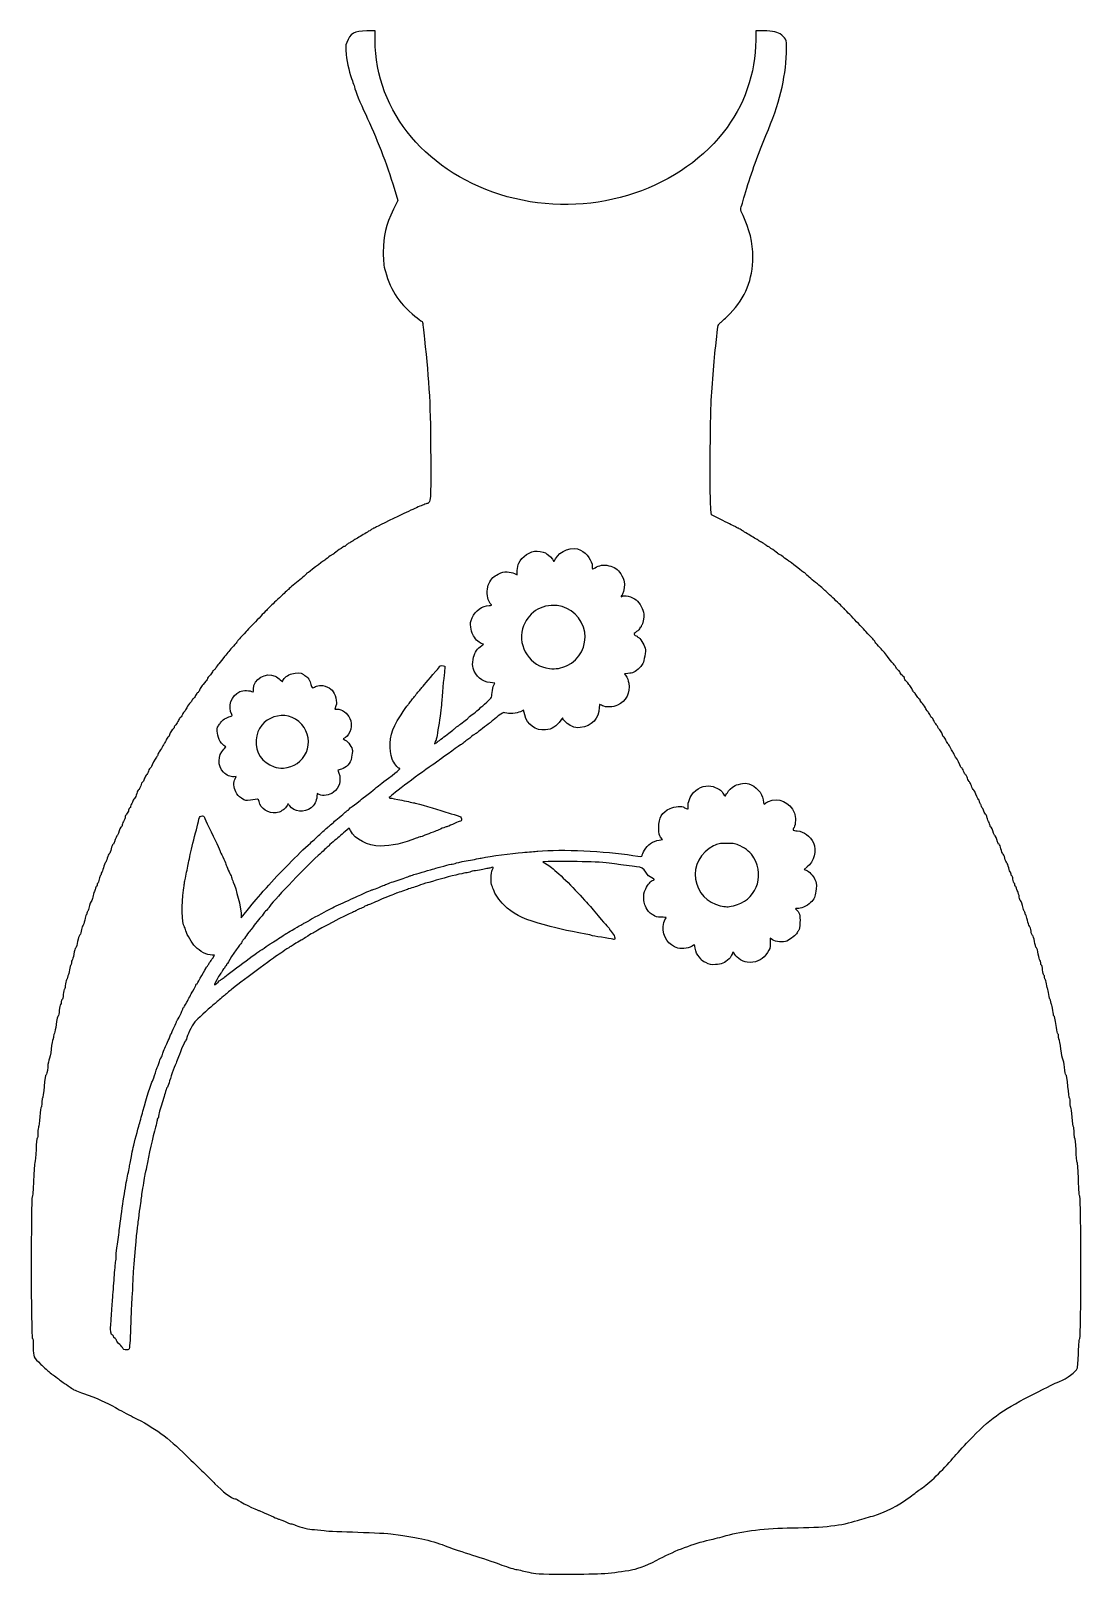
# Model space of a CAD drawing. Header units: centimetres. Extents: x -18 to 17.7, y -27.5 to 24.9.
import ezdxf

# ---------------------------------------------------------------- set-up
doc = ezdxf.new("R2010")
doc.units = ezdxf.units.CM
doc.header["$MEASUREMENT"] = 0
doc.layers.add('Layer 1', color=7, linetype='Continuous')

msp = doc.modelspace()

# ---------------------------------------------------------------- linework, layer by layer
at = {"layer": 'Layer 1'}
for points, knots in [([(-1.06057, -27.43014), (-1.19154, -27.39705), (-1.38799, -27.35241), (-1.49713, -27.33092), (-1.49713, -27.33092), (-1.60627, -27.30944), (-1.8563, -27.23101), (-2.05275, -27.15663), (-2.05275, -27.15663), (-2.24921, -27.08226), (-2.66593, -26.94193), (-2.9788, -26.8448), (-2.9788, -26.8448), (-3.29167, -26.74767), (-3.6656, -26.62148), (-3.80975, -26.56439), (-3.80975, -26.56439), (-4.33131, -26.35781), (-4.75268, -26.25987), (-5.66739, -26.13259), (-5.66739, -26.13259), (-5.83135, -26.10977), (-6.34843, -26.08155), (-6.86817, -26.06704), (-6.86817, -26.06704), (-7.37022, -26.05302), (-7.88814, -26.03), (-8.01911, -26.01588), (-8.01911, -26.01588), (-8.15008, -26.00177), (-8.33462, -25.98269), (-8.42921, -25.97349), (-8.42921, -25.97349), (-8.59614, -25.95726), (-8.94451, -25.8685), (-8.99807, -25.82856), (-8.99807, -25.82856), (-9.01262, -25.81771), (-9.06581, -25.79998), (-9.11626, -25.78918), (-9.11626, -25.78918), (-9.16672, -25.77837), (-9.22625, -25.76089), (-9.24855, -25.75033), (-9.24855, -25.75033), (-9.38297, -25.68669), (-9.48245, -25.6453), (-9.54046, -25.62886), (-9.54046, -25.62886), (-9.60467, -25.61068), (-9.67517, -25.58016), (-10.04986, -25.40838), (-10.04986, -25.40838), (-10.14812, -25.36333), (-10.23562, -25.32646), (-10.24429, -25.32646), (-10.24429, -25.32646), (-10.30043, -25.32646), (-10.92025, -25.01559), (-10.97673, -24.95911), (-10.97673, -24.95911), (-10.99297, -24.94287), (-11.0281, -24.92959), (-11.05481, -24.92959), (-11.05481, -24.92959), (-11.1517, -24.92959), (-11.48095, -24.68066), (-11.72685, -24.4215), (-11.72685, -24.4215), (-11.82675, -24.31621), (-12.00373, -24.14041), (-12.12015, -24.03082), (-12.12015, -24.03082), (-12.23657, -23.92123), (-12.49945, -23.66488), (-12.70433, -23.46115), (-12.70433, -23.46115), (-13.31466, -22.85427), (-13.78467, -22.51292), (-14.5014, -22.15603), (-14.5014, -22.15603), (-14.69058, -22.06183), (-14.96442, -21.91646), (-15.10994, -21.83298), (-15.10994, -21.83298), (-15.41512, -21.65792), (-15.74455, -21.5139), (-16.19417, -21.35895), (-16.19417, -21.35895), (-16.36848, -21.29888), (-16.53517, -21.22772), (-16.56459, -21.20081), (-16.56459, -21.20081), (-16.594, -21.1739), (-16.6895, -21.10686), (-16.77682, -21.05183), (-16.77682, -21.05183), (-16.86413, -20.99679), (-16.99917, -20.90023), (-17.0769, -20.83724), (-17.0769, -20.83724), (-17.15463, -20.77425), (-17.22691, -20.72271), (-17.23753, -20.72271), (-17.23753, -20.72271), (-17.24814, -20.72271), (-17.31089, -20.67211), (-17.37697, -20.61027), (-17.37697, -20.61027), (-17.44305, -20.54842), (-17.56129, -20.43829), (-17.63974, -20.36553), (-17.63974, -20.36553), (-17.89986, -20.12425), (-17.9013, -20.12105), (-17.9013, -19.78208), (-17.9013, -19.78208), (-17.9013, -19.5668), (-17.91052, -19.48051), (-17.93437, -19.47256), (-17.93437, -19.47256), (-17.97959, -19.45748), (-17.98321, -14.6984), (-17.93802, -14.6694), (-17.93802, -14.6694), (-17.91904, -14.65722), (-17.90181, -14.4544), (-17.88944, -14.09751), (-17.88944, -14.09751), (-17.8789, -13.79335), (-17.8599, -13.52546), (-17.84721, -13.50219), (-17.84721, -13.50219), (-17.83453, -13.47893), (-17.81646, -13.28428), (-17.80706, -13.06964), (-17.80706, -13.06964), (-17.79765, -12.855), (-17.77929, -12.67938), (-17.76625, -12.67938), (-17.76625, -12.67938), (-17.75321, -12.67938), (-17.74255, -12.59674), (-17.74255, -12.49573), (-17.74255, -12.49573), (-17.74255, -12.39473), (-17.73184, -12.30547), (-17.71876, -12.29739), (-17.71876, -12.29739), (-17.70567, -12.2893), (-17.68638, -12.13382), (-17.67589, -11.95186), (-17.67589, -11.95186), (-17.66539, -11.76992), (-17.64633, -11.62105), (-17.63353, -11.62105), (-17.63353, -11.62105), (-17.62073, -11.62105), (-17.61025, -11.55627), (-17.61025, -11.47709), (-17.61025, -11.47709), (-17.61025, -11.39791), (-17.60034, -11.327), (-17.58821, -11.31951), (-17.58821, -11.31951), (-17.57609, -11.31202), (-17.55081, -11.13343), (-17.53202, -10.92265), (-17.53202, -10.92265), (-17.50905, -10.66483), (-17.48693, -10.5352), (-17.46442, -10.52657), (-17.46442, -10.52657), (-17.44295, -10.51833), (-17.42414, -10.42743), (-17.41189, -10.27264), (-17.41189, -10.27264), (-17.4014, -10.14004), (-17.37796, -10.0167), (-17.35981, -9.99855), (-17.35981, -9.99855), (-17.34166, -9.9804), (-17.3112, -9.82553), (-17.29213, -9.65442), (-17.29213, -9.65442), (-17.27305, -9.48329), (-17.24753, -9.33716), (-17.23541, -9.32967), (-17.23541, -9.32967), (-17.22329, -9.32218), (-17.21338, -9.27508), (-17.21338, -9.22501), (-17.21338, -9.22501), (-17.21338, -9.17493), (-17.20361, -9.13396), (-17.19168, -9.13396), (-17.19168, -9.13396), (-17.17974, -9.13396), (-17.15577, -9.03574), (-17.1384, -8.91568), (-17.1384, -8.91568), (-17.09152, -8.59168), (-17.07739, -8.52542), (-17.05515, -8.52542), (-17.05515, -8.52542), (-17.04407, -8.52542), (-17.02682, -8.44235), (-17.01682, -8.34082), (-17.01682, -8.34082), (-17.00681, -8.23929), (-16.98742, -8.14929), (-16.97371, -8.14082), (-16.97371, -8.14082), (-16.96001, -8.13236), (-16.9488, -8.09041), (-16.9488, -8.04761), (-16.9488, -8.04761), (-16.9488, -8.00481), (-16.93784, -7.9698), (-16.92444, -7.9698), (-16.92444, -7.9698), (-16.91105, -7.9698), (-16.89179, -7.89224), (-16.88163, -7.79745), (-16.88163, -7.79745), (-16.87148, -7.70266), (-16.85385, -7.61934), (-16.84244, -7.61229), (-16.84244, -7.61229), (-16.83104, -7.60524), (-16.81342, -7.52802), (-16.80328, -7.44068), (-16.80328, -7.44068), (-16.79314, -7.35334), (-16.77411, -7.28188), (-16.76099, -7.28188), (-16.76099, -7.28188), (-16.74787, -7.28188), (-16.73713, -7.25282), (-16.73713, -7.2173), (-16.73713, -7.2173), (-16.73713, -7.18178), (-16.72639, -7.14608), (-16.71327, -7.13797), (-16.71327, -7.13797), (-16.70015, -7.12986), (-16.68113, -7.05177), (-16.67099, -6.96443), (-16.67099, -6.96443), (-16.66085, -6.87709), (-16.64182, -6.80563), (-16.6287, -6.80563), (-16.6287, -6.80563), (-16.61557, -6.80563), (-16.60484, -6.77062), (-16.60484, -6.72782), (-16.60484, -6.72782), (-16.60484, -6.68502), (-16.594, -6.64331), (-16.58075, -6.63512), (-16.58075, -6.63512), (-16.56751, -6.62693), (-16.54215, -6.53414), (-16.5244, -6.42891), (-16.5244, -6.42891), (-16.50665, -6.32368), (-16.47692, -6.2255), (-16.45833, -6.21072), (-16.45833, -6.21072), (-16.43974, -6.19595), (-16.41061, -6.09846), (-16.39358, -5.99408), (-16.39358, -5.99408), (-16.37652, -5.88948), (-16.34739, -5.79846), (-16.32869, -5.79128), (-16.32869, -5.79128), (-16.31002, -5.78412), (-16.28679, -5.71823), (-16.27705, -5.64485), (-16.27705, -5.64485), (-16.26732, -5.57147), (-16.24279, -5.49487), (-16.22255, -5.47462), (-16.22255, -5.47462), (-16.20231, -5.45438), (-16.17128, -5.36429), (-16.1536, -5.27441), (-16.1536, -5.27441), (-16.13592, -5.18454), (-16.11115, -5.10464), (-16.09856, -5.09686), (-16.09856, -5.09686), (-16.08597, -5.08908), (-16.07567, -5.05961), (-16.07567, -5.03136), (-16.07567, -5.03136), (-16.07567, -5.00311), (-16.06529, -4.98001), (-16.05259, -4.98001), (-16.05259, -4.98001), (-16.0399, -4.98001), (-16.02156, -4.9294), (-16.01184, -4.86756), (-16.01184, -4.86756), (-15.99269, -4.74576), (-15.94077, -4.60959), (-15.91347, -4.60959), (-15.91347, -4.60959), (-15.90412, -4.60959), (-15.88843, -4.55595), (-15.8786, -4.49039), (-15.8786, -4.49039), (-15.86876, -4.42482), (-15.84367, -4.3385), (-15.82284, -4.29856), (-15.82284, -4.29856), (-15.802, -4.25862), (-15.78488, -4.20511), (-15.78479, -4.17964), (-15.78479, -4.17964), (-15.7847, -4.15418), (-15.77272, -4.13334), (-15.75817, -4.13334), (-15.75817, -4.13334), (-15.74362, -4.13334), (-15.73171, -4.11023), (-15.73171, -4.08198), (-15.73171, -4.08198), (-15.73171, -4.05374), (-15.72049, -4.0237), (-15.70678, -4.01522), (-15.70678, -4.01522), (-15.69307, -4.00675), (-15.67386, -3.94651), (-15.66409, -3.88137), (-15.66409, -3.88137), (-15.65432, -3.81622), (-15.63577, -3.76292), (-15.62288, -3.76292), (-15.62288, -3.76292), (-15.60998, -3.76292), (-15.59942, -3.73981), (-15.59942, -3.71157), (-15.59942, -3.71157), (-15.59942, -3.68332), (-15.58871, -3.65359), (-15.57562, -3.6455), (-15.57562, -3.6455), (-15.56253, -3.63741), (-15.53685, -3.56825), (-15.51854, -3.49181), (-15.51854, -3.49181), (-15.50024, -3.41536), (-15.47095, -3.34091), (-15.45345, -3.32636), (-15.45345, -3.32636), (-15.43595, -3.31181), (-15.40599, -3.24037), (-15.38687, -3.16761), (-15.38687, -3.16761), (-15.36775, -3.09485), (-15.33713, -3.02625), (-15.31883, -3.01518), (-15.31883, -3.01518), (-15.30052, -3.0041), (-15.2722, -2.93071), (-15.25588, -2.85211), (-15.25588, -2.85211), (-15.23956, -2.77349), (-15.21051, -2.70315), (-15.19132, -2.69579), (-15.19132, -2.69579), (-15.17214, -2.68843), (-15.14829, -2.6487), (-15.13832, -2.60751), (-15.13832, -2.60751), (-15.11357, -2.50513), (-15.06102, -2.38709), (-15.04021, -2.38709), (-15.04021, -2.38709), (-15.03078, -2.38709), (-15.01516, -2.35435), (-15.0055, -2.31433), (-15.0055, -2.31433), (-14.97995, -2.2086), (-14.92816, -2.09605), (-14.90505, -2.09605), (-14.90505, -2.09605), (-14.89405, -2.09605), (-14.88505, -2.07815), (-14.88505, -2.05626), (-14.88505, -2.05626), (-14.88505, -2.03438), (-14.86123, -1.97205), (-14.83213, -1.91775), (-14.83213, -1.91775), (-14.80303, -1.86345), (-14.77921, -1.79751), (-14.77921, -1.77122), (-14.77921, -1.77122), (-14.77921, -1.74493), (-14.75599, -1.6985), (-14.72761, -1.66803), (-14.72761, -1.66803), (-14.69923, -1.63757), (-14.66852, -1.57854), (-14.65936, -1.53685), (-14.65936, -1.53685), (-14.65021, -1.49516), (-14.63176, -1.46105), (-14.61836, -1.46105), (-14.61836, -1.46105), (-14.60496, -1.46105), (-14.594, -1.43794), (-14.594, -1.40969), (-14.594, -1.40969), (-14.594, -1.38145), (-14.58342, -1.35179), (-14.57048, -1.3438), (-14.57048, -1.3438), (-14.55754, -1.3358), (-14.5392, -1.29836), (-14.52972, -1.2606), (-14.52972, -1.2606), (-14.52024, -1.22285), (-14.49032, -1.16816), (-14.46323, -1.13908), (-14.46323, -1.13908), (-14.43613, -1.10999), (-14.40106, -1.03495), (-14.38529, -0.97232), (-14.38529, -0.97232), (-14.36952, -0.90969), (-14.34044, -0.85224), (-14.32067, -0.84466), (-14.32067, -0.84466), (-14.3009, -0.83707), (-14.26964, -0.77696), (-14.25119, -0.71109), (-14.25119, -0.71109), (-14.23275, -0.64521), (-14.20226, -0.5854), (-14.18343, -0.57818), (-14.18343, -0.57818), (-14.16461, -0.57095), (-14.14091, -0.5273), (-14.13078, -0.48118), (-14.13078, -0.48118), (-14.12065, -0.43506), (-14.09114, -0.37611), (-14.06521, -0.35017), (-14.06521, -0.35017), (-14.03927, -0.32423), (-14.00356, -0.25912), (-13.98586, -0.20549), (-13.98586, -0.20549), (-13.96816, -0.15185), (-13.93702, -0.10157), (-13.91665, -0.09376), (-13.91665, -0.09376), (-13.89629, -0.08595), (-13.87963, -0.06673), (-13.87963, -0.05105), (-13.87963, -0.05105), (-13.87963, -0.00541), (-13.76742, 0.2143), (-13.71549, 0.27035), (-13.71549, 0.27035), (-13.68935, 0.29856), (-13.66796, 0.3364), (-13.66796, 0.35445), (-13.66796, 0.35445), (-13.66796, 0.37249), (-13.65305, 0.40299), (-13.63483, 0.42222), (-13.63483, 0.42222), (-13.6166, 0.44145), (-13.57791, 0.50462), (-13.54884, 0.56261), (-13.54884, 0.56261), (-13.51977, 0.6206), (-13.48037, 0.68468), (-13.46129, 0.70502), (-13.46129, 0.70502), (-13.44221, 0.72537), (-13.40855, 0.78714), (-13.38648, 0.84229), (-13.38648, 0.84229), (-13.36441, 0.89745), (-13.33054, 0.94865), (-13.31121, 0.95606), (-13.31121, 0.95606), (-13.29189, 0.96347), (-13.26781, 1.00718), (-13.25771, 1.05318), (-13.25771, 1.05318), (-13.2476, 1.09918), (-13.21076, 1.16167), (-13.17584, 1.19203), (-13.17584, 1.19203), (-13.14091, 1.2224), (-13.11234, 1.26296), (-13.11234, 1.28216), (-13.11234, 1.28216), (-13.11234, 1.30137), (-13.0888, 1.34061), (-13.06003, 1.36938), (-13.06003, 1.36938), (-13.03126, 1.39815), (-12.9902, 1.46364), (-12.96878, 1.5149), (-12.96878, 1.5149), (-12.94736, 1.56617), (-12.91912, 1.60812), (-12.90604, 1.60812), (-12.90604, 1.60812), (-12.89295, 1.60812), (-12.86077, 1.65574), (-12.83453, 1.71395), (-12.83453, 1.71395), (-12.80828, 1.77216), (-12.77686, 1.81979), (-12.76472, 1.81979), (-12.76472, 1.81979), (-12.75257, 1.81979), (-12.7262, 1.85848), (-12.70611, 1.90578), (-12.70611, 1.90578), (-12.68603, 1.95307), (-12.63248, 2.03344), (-12.58712, 2.08437), (-12.58712, 2.08437), (-12.54176, 2.1353), (-12.50445, 2.19058), (-12.50422, 2.20722), (-12.50422, 2.20722), (-12.50399, 2.22385), (-12.48684, 2.24397), (-12.46611, 2.25192), (-12.46611, 2.25192), (-12.44538, 2.25988), (-12.4083, 2.30877), (-12.38372, 2.36058), (-12.38372, 2.36058), (-12.35913, 2.41239), (-12.32786, 2.45479), (-12.31422, 2.45479), (-12.31422, 2.45479), (-12.30059, 2.45479), (-12.27267, 2.49489), (-12.25219, 2.54391), (-12.25219, 2.54391), (-12.21732, 2.62738), (-12.18204, 2.67601), (-12.03416, 2.84448), (-12.03416, 2.84448), (-12.00142, 2.88178), (-11.97463, 2.92775), (-11.97463, 2.94663), (-11.97463, 2.94663), (-11.97463, 2.96551), (-11.95259, 2.99651), (-11.92565, 3.01553), (-11.92565, 3.01553), (-11.89872, 3.03454), (-11.85674, 3.08879), (-11.83237, 3.13609), (-11.83237, 3.13609), (-11.808, 3.18338), (-11.77677, 3.22208), (-11.76296, 3.22208), (-11.76296, 3.22208), (-11.74916, 3.22208), (-11.7209, 3.25482), (-11.70016, 3.29484), (-11.70016, 3.29484), (-11.67942, 3.33486), (-11.63447, 3.3988), (-11.60026, 3.43693), (-11.60026, 3.43693), (-11.52996, 3.5153), (-11.48502, 3.57063), (-11.39867, 3.6851), (-11.39867, 3.6851), (-11.29813, 3.81839), (-11.22608, 3.9028), (-11.09489, 4.04103), (-11.09489, 4.04103), (-11.02577, 4.11386), (-10.96921, 4.18295), (-10.96921, 4.19458), (-10.96921, 4.19458), (-10.96921, 4.2062), (-10.93647, 4.24721), (-10.89645, 4.28571), (-10.89645, 4.28571), (-10.85643, 4.32422), (-10.75225, 4.43525), (-10.66494, 4.53246), (-10.66494, 4.53246), (-10.57763, 4.62967), (-10.38118, 4.8375), (-10.22838, 4.99431), (-10.22838, 4.99431), (-10.07558, 5.15112), (-9.93157, 5.30169), (-9.90835, 5.32892), (-9.90835, 5.32892), (-9.88514, 5.35615), (-9.74303, 5.49154), (-9.59257, 5.62978), (-9.59257, 5.62978), (-9.44211, 5.76803), (-9.28846, 5.91185), (-9.25114, 5.94938), (-9.25114, 5.94938), (-9.21381, 5.98692), (-9.05528, 6.12181), (-8.89885, 6.24915), (-8.89885, 6.24915), (-8.74241, 6.37648), (-8.61442, 6.49163), (-8.61442, 6.50502), (-8.61442, 6.50502), (-8.61442, 6.51841), (-8.60072, 6.52937), (-8.58397, 6.52937), (-8.58397, 6.52937), (-8.56722, 6.52937), (-8.44362, 6.61867), (-8.30931, 6.72781), (-8.30931, 6.72781), (-8.17499, 6.83695), (-8.05689, 6.92624), (-8.04685, 6.92624), (-8.04685, 6.92624), (-8.03681, 6.92624), (-7.97212, 6.97387), (-7.90309, 7.03208), (-7.90309, 7.03208), (-7.83406, 7.09028), (-7.76492, 7.13791), (-7.74945, 7.13791), (-7.74945, 7.13791), (-7.73398, 7.13791), (-7.70652, 7.15574), (-7.68843, 7.17754), (-7.68843, 7.17754), (-7.65005, 7.22378), (-7.34791, 7.42895), (-7.31819, 7.42895), (-7.31819, 7.42895), (-7.30708, 7.42895), (-7.28213, 7.44805), (-7.26276, 7.47139), (-7.26276, 7.47139), (-7.24338, 7.49474), (-7.20323, 7.52468), (-7.17353, 7.53793), (-7.17353, 7.53793), (-7.14383, 7.55118), (-7.08805, 7.58269), (-7.04957, 7.60794), (-7.04957, 7.60794), (-7.0111, 7.63319), (-6.86994, 7.71933), (-6.73588, 7.79937), (-6.73588, 7.79937), (-6.60182, 7.8794), (-6.46066, 7.96559), (-6.42219, 7.9909), (-6.42219, 7.9909), (-6.38371, 8.0162), (-6.33437, 8.04385), (-6.31255, 8.05234), (-6.31255, 8.05234), (-6.29072, 8.06082), (-6.255, 8.07824), (-6.23317, 8.09105), (-6.23317, 8.09105), (-6.16034, 8.13378), (-5.48145, 8.46683), (-5.30713, 8.54536), (-5.30713, 8.54536), (-5.21254, 8.58796), (-5.07562, 8.65041), (-5.00286, 8.68413), (-5.00286, 8.68413), (-4.81234, 8.77243), (-4.69844, 8.82057), (-4.59062, 8.85835), (-4.59062, 8.85835), (-4.37594, 8.93358), (-4.3942, 8.78701), (-4.39529, 10.4265), (-4.39529, 10.4265), (-4.39642, 12.12052), (-4.44498, 13.04585), (-4.60725, 14.46565), (-4.60725, 14.46565), (-4.64294, 14.77785), (-4.67213, 15.04066), (-4.67213, 15.04968), (-4.67213, 15.04968), (-4.67213, 15.05869), (-4.75299, 15.12132), (-4.85182, 15.18884), (-4.85182, 15.18884), (-5.06916, 15.33735), (-5.38888, 15.66236), (-5.54398, 15.89247), (-5.54398, 15.89247), (-5.70608, 16.13298), (-5.85546, 16.4656), (-5.93506, 16.7633), (-5.93506, 16.7633), (-5.99436, 16.98506), (-6.00398, 17.07604), (-6.00556, 17.4302), (-6.00556, 17.4302), (-6.00808, 17.99362), (-5.92562, 18.33799), (-5.6583, 18.88037), (-5.6583, 18.88037), (-5.6583, 18.88037), (-5.51082, 19.17961), (-5.51082, 19.17961), (-5.51082, 19.17961), (-5.51082, 19.17961), (-5.63695, 19.59475), (-5.63695, 19.59475), (-5.63695, 19.59475), (-5.88301, 20.40458), (-6.2543, 21.36753), (-6.60295, 22.1001), (-6.60295, 22.1001), (-6.79332, 22.50008), (-6.96053, 22.90759), (-6.98793, 23.03831), (-6.98793, 23.03831), (-6.99848, 23.08866), (-7.0294, 23.18187), (-7.05665, 23.24543), (-7.05665, 23.24543), (-7.13908, 23.43773), (-7.235, 23.84703), (-7.26675, 24.14188), (-7.26675, 24.14188), (-7.29345, 24.3899), (-7.29164, 24.43379), (-7.25014, 24.54345), (-7.25014, 24.54345), (-7.13059, 24.85934), (-6.98869, 24.94293), (-6.57051, 24.94379), (-6.57051, 24.94379), (-6.57051, 24.94379), (-6.28609, 24.94437), (-6.28609, 24.94437), (-6.28609, 24.94437), (-6.28609, 24.94437), (-6.28587, 24.63348), (-6.28587, 24.63348), (-6.28587, 24.63348), (-6.28416, 22.18778), (-4.48109, 20.05195), (-1.79059, 19.3086), (-1.79059, 19.3086), (0.93334, 18.55602), (3.91728, 19.44386), (5.54603, 21.49155), (5.54603, 21.49155), (6.2567, 22.38501), (6.65103, 23.50544), (6.65182, 24.63348), (6.65182, 24.63348), (6.65182, 24.63348), (6.65204, 24.94437), (6.65204, 24.94437), (6.65204, 24.94437), (6.65204, 24.94437), (6.91813, 24.94437), (6.91813, 24.94437), (6.91813, 24.94437), (7.24274, 24.94437), (7.40062, 24.90821), (7.53518, 24.80306), (7.53518, 24.80306), (7.6935, 24.67934), (7.7141, 24.60243), (7.69784, 24.19601), (7.69784, 24.19601), (7.66192, 23.29846), (7.45839, 22.48247), (6.99811, 21.39065), (6.99811, 21.39065), (6.74741, 20.79596), (6.50648, 20.12368), (6.31364, 19.48072), (6.31364, 19.48072), (6.22635, 19.18968), (6.14987, 18.92774), (6.14368, 18.89864), (6.14368, 18.89864), (6.13749, 18.86953), (6.17233, 18.7649), (6.2211, 18.66611), (6.2211, 18.66611), (6.44031, 18.22207), (6.55317, 17.74359), (6.55317, 17.25822), (6.55317, 17.25822), (6.55317, 16.49639), (6.30251, 15.87536), (5.77891, 15.33993), (5.77891, 15.33993), (5.64067, 15.19856), (5.49344, 15.05953), (5.45175, 15.03096), (5.45175, 15.03096), (5.37796, 14.9804), (5.37461, 14.9678), (5.32606, 14.55758), (5.32606, 14.55758), (5.26674, 14.05638), (5.18616, 13.12339), (5.13883, 12.38989), (5.13883, 12.38989), (5.10103, 11.804), (5.09147, 8.96235), (5.12632, 8.6707), (5.12632, 8.6707), (5.12632, 8.6707), (5.14709, 8.49693), (5.14709, 8.49693), (5.14709, 8.49693), (5.14709, 8.49693), (5.53576, 8.30574), (5.53576, 8.30574), (5.53576, 8.30574), (5.74953, 8.20058), (5.94229, 8.10402), (5.96412, 8.09116), (5.96412, 8.09116), (5.98595, 8.07829), (6.02167, 8.06082), (6.04349, 8.05234), (6.04349, 8.05234), (6.06532, 8.04385), (6.11466, 8.0162), (6.15313, 7.9909), (6.15313, 7.9909), (6.19161, 7.96559), (6.33277, 7.8794), (6.46683, 7.79937), (6.46683, 7.79937), (6.60089, 7.71933), (6.74205, 7.63319), (6.78052, 7.60794), (6.78052, 7.60794), (6.819, 7.58269), (6.87477, 7.55118), (6.90448, 7.53793), (6.90448, 7.53793), (6.93418, 7.52468), (6.97433, 7.49474), (6.9937, 7.47139), (6.9937, 7.47139), (7.01308, 7.44805), (7.03802, 7.42895), (7.04914, 7.42895), (7.04914, 7.42895), (7.07886, 7.42895), (7.381, 7.22378), (7.41937, 7.17754), (7.41937, 7.17754), (7.43746, 7.15574), (7.46492, 7.13791), (7.4804, 7.13791), (7.4804, 7.13791), (7.49587, 7.13791), (7.56501, 7.09028), (7.63404, 7.03208), (7.63404, 7.03208), (7.70307, 6.97387), (7.76776, 6.92624), (7.7778, 6.92624), (7.7778, 6.92624), (7.78784, 6.92624), (7.90594, 6.83695), (8.04025, 6.72781), (8.04025, 6.72781), (8.17457, 6.61867), (8.29816, 6.52937), (8.31491, 6.52937), (8.31491, 6.52937), (8.33166, 6.52937), (8.34537, 6.51841), (8.34537, 6.50502), (8.34537, 6.50502), (8.34537, 6.49163), (8.47336, 6.37648), (8.6298, 6.24915), (8.6298, 6.24915), (8.78623, 6.12181), (8.94476, 5.98692), (8.98209, 5.94938), (8.98209, 5.94938), (9.01941, 5.91185), (9.17305, 5.76803), (9.32352, 5.62978), (9.32352, 5.62978), (9.47398, 5.49154), (9.61608, 5.35615), (9.6393, 5.32892), (9.6393, 5.32892), (9.66252, 5.30169), (9.80653, 5.15112), (9.95933, 4.99431), (9.95933, 4.99431), (10.11212, 4.8375), (10.30858, 4.62967), (10.39589, 4.53246), (10.39589, 4.53246), (10.4832, 4.43525), (10.58738, 4.32422), (10.6274, 4.28571), (10.6274, 4.28571), (10.66742, 4.24721), (10.70016, 4.2062), (10.70016, 4.19458), (10.70016, 4.19458), (10.70016, 4.18295), (10.75671, 4.11386), (10.82584, 4.04103), (10.82584, 4.04103), (10.95703, 3.9028), (11.02907, 3.81839), (11.12962, 3.6851), (11.12962, 3.6851), (11.21597, 3.57063), (11.26091, 3.5153), (11.33121, 3.43693), (11.33121, 3.43693), (11.36542, 3.3988), (11.41037, 3.33486), (11.43111, 3.29484), (11.43111, 3.29484), (11.45184, 3.25482), (11.4801, 3.22208), (11.49391, 3.22208), (11.49391, 3.22208), (11.50772, 3.22208), (11.53895, 3.18338), (11.56332, 3.13609), (11.56332, 3.13609), (11.58769, 3.08879), (11.62966, 3.03454), (11.6566, 3.01553), (11.6566, 3.01553), (11.68354, 2.99651), (11.70558, 2.96551), (11.70558, 2.94663), (11.70558, 2.94663), (11.70558, 2.92775), (11.73237, 2.88178), (11.76511, 2.84448), (11.76511, 2.84448), (11.91298, 2.67601), (11.94826, 2.62738), (11.98314, 2.54391), (11.98314, 2.54391), (12.00362, 2.49489), (12.03153, 2.45479), (12.04517, 2.45479), (12.04517, 2.45479), (12.05881, 2.45479), (12.09008, 2.41239), (12.11466, 2.36058), (12.11466, 2.36058), (12.13925, 2.30877), (12.17633, 2.25988), (12.19706, 2.25192), (12.19706, 2.25192), (12.21778, 2.24397), (12.23493, 2.22385), (12.23517, 2.20722), (12.23517, 2.20722), (12.2354, 2.19058), (12.2727, 2.1353), (12.31807, 2.08437), (12.31807, 2.08437), (12.36343, 2.03344), (12.41698, 1.95307), (12.43706, 1.90578), (12.43706, 1.90578), (12.45715, 1.85848), (12.48352, 1.81979), (12.49566, 1.81979), (12.49566, 1.81979), (12.50781, 1.81979), (12.53922, 1.77216), (12.56547, 1.71395), (12.56547, 1.71395), (12.59172, 1.65574), (12.6239, 1.60812), (12.63699, 1.60812), (12.63699, 1.60812), (12.65007, 1.60812), (12.6783, 1.56617), (12.69972, 1.5149), (12.69972, 1.5149), (12.72115, 1.46364), (12.76221, 1.39815), (12.79098, 1.36938), (12.79098, 1.36938), (12.81975, 1.34061), (12.84329, 1.30137), (12.84329, 1.28216), (12.84329, 1.28216), (12.84329, 1.26296), (12.87186, 1.2224), (12.90679, 1.19203), (12.90679, 1.19203), (12.94171, 1.16167), (12.97855, 1.09918), (12.98866, 1.05318), (12.98866, 1.05318), (12.99876, 1.00718), (13.02284, 0.96347), (13.04216, 0.95606), (13.04216, 0.95606), (13.06149, 0.94865), (13.09535, 0.89745), (13.11743, 0.84229), (13.11743, 0.84229), (13.13949, 0.78714), (13.17316, 0.72537), (13.19224, 0.70502), (13.19224, 0.70502), (13.21132, 0.68468), (13.25071, 0.6206), (13.27978, 0.56261), (13.27978, 0.56261), (13.30885, 0.50462), (13.34755, 0.44145), (13.36577, 0.42222), (13.36577, 0.42222), (13.384, 0.40299), (13.39891, 0.37249), (13.39891, 0.35445), (13.39891, 0.35445), (13.39891, 0.3364), (13.4203, 0.29856), (13.44643, 0.27035), (13.44643, 0.27035), (13.49837, 0.2143), (13.61058, -0.00541), (13.61058, -0.05105), (13.61058, -0.05105), (13.61058, -0.06673), (13.62724, -0.08595), (13.6476, -0.09376), (13.6476, -0.09376), (13.66796, -0.10157), (13.69941, -0.15345), (13.71749, -0.20904), (13.71749, -0.20904), (13.73556, -0.26463), (13.76564, -0.31913), (13.78431, -0.33016), (13.78431, -0.33016), (13.80299, -0.34119), (13.83239, -0.39476), (13.84964, -0.44922), (13.84964, -0.44922), (13.86689, -0.50368), (13.89567, -0.56014), (13.9136, -0.57469), (13.9136, -0.57469), (13.93153, -0.58925), (13.96157, -0.64878), (13.98034, -0.70699), (13.98034, -0.70699), (13.99911, -0.76519), (14.03671, -0.83412), (14.06388, -0.86015), (14.06388, -0.86015), (14.09105, -0.88618), (14.11329, -0.91885), (14.11329, -0.93273), (14.11329, -0.93273), (14.11329, -0.97467), (14.20382, -1.17001), (14.22326, -1.17001), (14.22326, -1.17001), (14.23322, -1.17001), (14.24919, -1.20559), (14.25874, -1.24908), (14.25874, -1.24908), (14.26829, -1.29257), (14.2871, -1.33494), (14.30053, -1.34324), (14.30053, -1.34324), (14.31396, -1.35154), (14.32495, -1.38145), (14.32495, -1.40969), (14.32495, -1.40969), (14.32495, -1.43794), (14.33591, -1.46105), (14.34931, -1.46105), (14.34931, -1.46105), (14.3627, -1.46105), (14.38115, -1.49516), (14.39031, -1.53685), (14.39031, -1.53685), (14.39947, -1.57854), (14.43018, -1.63757), (14.45856, -1.66803), (14.45856, -1.66803), (14.48694, -1.6985), (14.51016, -1.74493), (14.51016, -1.77122), (14.51016, -1.77122), (14.51016, -1.79751), (14.53397, -1.86345), (14.56308, -1.91775), (14.56308, -1.91775), (14.59218, -1.97205), (14.61599, -2.03438), (14.61599, -2.05626), (14.61599, -2.05626), (14.61599, -2.07815), (14.62499, -2.09605), (14.63599, -2.09605), (14.63599, -2.09605), (14.65911, -2.09605), (14.7109, -2.2086), (14.73645, -2.31433), (14.73645, -2.31433), (14.74611, -2.35435), (14.76173, -2.38709), (14.77115, -2.38709), (14.77115, -2.38709), (14.79197, -2.38709), (14.84451, -2.50513), (14.86927, -2.60751), (14.86927, -2.60751), (14.87924, -2.6487), (14.90308, -2.68843), (14.92227, -2.69579), (14.92227, -2.69579), (14.94145, -2.70315), (14.9705, -2.77349), (14.98682, -2.85211), (14.98682, -2.85211), (15.00314, -2.93071), (15.03147, -3.0041), (15.04978, -3.01518), (15.04978, -3.01518), (15.06808, -3.02625), (15.0987, -3.09485), (15.11782, -3.16761), (15.11782, -3.16761), (15.13694, -3.24037), (15.1669, -3.31181), (15.1844, -3.32636), (15.1844, -3.32636), (15.20189, -3.34091), (15.23119, -3.41536), (15.24949, -3.49181), (15.24949, -3.49181), (15.26779, -3.56825), (15.29348, -3.63741), (15.30657, -3.6455), (15.30657, -3.6455), (15.31966, -3.65359), (15.33037, -3.68332), (15.33037, -3.71157), (15.33037, -3.71157), (15.33037, -3.73981), (15.34092, -3.76292), (15.35382, -3.76292), (15.35382, -3.76292), (15.36672, -3.76292), (15.38527, -3.81622), (15.39504, -3.88137), (15.39504, -3.88137), (15.40481, -3.94651), (15.42402, -4.00675), (15.43773, -4.01522), (15.43773, -4.01522), (15.45144, -4.0237), (15.46266, -4.05374), (15.46266, -4.08198), (15.46266, -4.08198), (15.46266, -4.11023), (15.47457, -4.13334), (15.48912, -4.13334), (15.48912, -4.13334), (15.50367, -4.13334), (15.51565, -4.15418), (15.51574, -4.17964), (15.51574, -4.17964), (15.51583, -4.20511), (15.53295, -4.25862), (15.55379, -4.29856), (15.55379, -4.29856), (15.57462, -4.3385), (15.59971, -4.42482), (15.60954, -4.49039), (15.60954, -4.49039), (15.61938, -4.55595), (15.63507, -4.60959), (15.64441, -4.60959), (15.64441, -4.60959), (15.67172, -4.60959), (15.72364, -4.74576), (15.74279, -4.86756), (15.74279, -4.86756), (15.75251, -4.9294), (15.77085, -4.98001), (15.78354, -4.98001), (15.78354, -4.98001), (15.79623, -4.98001), (15.80662, -5.00311), (15.80662, -5.03136), (15.80662, -5.03136), (15.80662, -5.05961), (15.81692, -5.08908), (15.82951, -5.09686), (15.82951, -5.09686), (15.8421, -5.10464), (15.86686, -5.18454), (15.88454, -5.27441), (15.88454, -5.27441), (15.90223, -5.36429), (15.93326, -5.45438), (15.9535, -5.47462), (15.9535, -5.47462), (15.97374, -5.49487), (15.99827, -5.57147), (16.008, -5.64485), (16.008, -5.64485), (16.01773, -5.71823), (16.04097, -5.78412), (16.05963, -5.79128), (16.05963, -5.79128), (16.07834, -5.79846), (16.10746, -5.88948), (16.12453, -5.99408), (16.12453, -5.99408), (16.14155, -6.09846), (16.17069, -6.19595), (16.18928, -6.21072), (16.18928, -6.21072), (16.20787, -6.2255), (16.2376, -6.32368), (16.25535, -6.42891), (16.25535, -6.42891), (16.27309, -6.53414), (16.29846, -6.62693), (16.3117, -6.63512), (16.3117, -6.63512), (16.32495, -6.64331), (16.33579, -6.68502), (16.33579, -6.72782), (16.33579, -6.72782), (16.33579, -6.77062), (16.34652, -6.80563), (16.35965, -6.80563), (16.35965, -6.80563), (16.37277, -6.80563), (16.3918, -6.87709), (16.40194, -6.96443), (16.40194, -6.96443), (16.41207, -7.05177), (16.4311, -7.12986), (16.44422, -7.13797), (16.44422, -7.13797), (16.45734, -7.14608), (16.46808, -7.18178), (16.46808, -7.2173), (16.46808, -7.2173), (16.46808, -7.25282), (16.47881, -7.28188), (16.49194, -7.28188), (16.49194, -7.28188), (16.50506, -7.28188), (16.52409, -7.35334), (16.53423, -7.44068), (16.53423, -7.44068), (16.54436, -7.52802), (16.56199, -7.60524), (16.57339, -7.61229), (16.57339, -7.61229), (16.5848, -7.61934), (16.60243, -7.70266), (16.61258, -7.79745), (16.61258, -7.79745), (16.62273, -7.89224), (16.642, -7.9698), (16.65539, -7.9698), (16.65539, -7.9698), (16.66878, -7.9698), (16.67974, -8.00481), (16.67974, -8.04761), (16.67974, -8.04761), (16.67974, -8.09041), (16.69096, -8.13236), (16.70466, -8.14082), (16.70466, -8.14082), (16.71836, -8.14929), (16.73776, -8.23929), (16.74777, -8.34082), (16.74777, -8.34082), (16.75777, -8.44235), (16.77502, -8.52542), (16.7861, -8.52542), (16.7861, -8.52542), (16.80834, -8.52542), (16.82247, -8.59168), (16.86935, -8.91568), (16.86935, -8.91568), (16.88671, -9.03574), (16.91069, -9.13396), (16.92263, -9.13396), (16.92263, -9.13396), (16.93456, -9.13396), (16.94433, -9.17493), (16.94433, -9.22501), (16.94433, -9.22501), (16.94433, -9.27508), (16.95424, -9.32218), (16.96636, -9.32967), (16.96636, -9.32967), (16.97848, -9.33716), (17.004, -9.48329), (17.02307, -9.65442), (17.02307, -9.65442), (17.04215, -9.82553), (17.0726, -9.9804), (17.09076, -9.99855), (17.09076, -9.99855), (17.10891, -10.0167), (17.13234, -10.14004), (17.14284, -10.27264), (17.14284, -10.27264), (17.15509, -10.42743), (17.1739, -10.51833), (17.19537, -10.52657), (17.19537, -10.52657), (17.21787, -10.5352), (17.24, -10.66483), (17.26297, -10.92265), (17.26297, -10.92265), (17.28176, -11.13343), (17.30704, -11.31202), (17.31916, -11.31951), (17.31916, -11.31951), (17.33129, -11.327), (17.3412, -11.40386), (17.3412, -11.49032), (17.3412, -11.49032), (17.3412, -11.57677), (17.35179, -11.64751), (17.36474, -11.64751), (17.36474, -11.64751), (17.37768, -11.64751), (17.39686, -11.79049), (17.40736, -11.96526), (17.40736, -11.96526), (17.41786, -12.14003), (17.43704, -12.28956), (17.44997, -12.29755), (17.44997, -12.29755), (17.46291, -12.30555), (17.47349, -12.39473), (17.47349, -12.49573), (17.47349, -12.49573), (17.47349, -12.59674), (17.48416, -12.67938), (17.4972, -12.67938), (17.4972, -12.67938), (17.51024, -12.67938), (17.5286, -12.855), (17.538, -13.06964), (17.538, -13.06964), (17.5474, -13.28428), (17.56548, -13.47893), (17.57816, -13.50219), (17.57816, -13.50219), (17.59085, -13.52546), (17.60985, -13.79335), (17.62039, -14.09751), (17.62039, -14.09751), (17.63275, -14.4544), (17.64998, -14.65722), (17.66897, -14.6694), (17.66897, -14.6694), (17.71068, -14.69617), (17.71089, -19.44657), (17.66918, -19.47352), (17.66918, -19.47352), (17.65089, -19.48534), (17.63306, -19.66804), (17.62151, -19.96199), (17.62151, -19.96199), (17.61137, -20.22027), (17.59147, -20.46483), (17.57731, -20.50547), (17.57731, -20.50547), (17.53936, -20.61432), (17.22106, -20.8497), (16.97977, -20.94734), (16.97977, -20.94734), (16.74995, -21.04034), (16.72956, -21.05031), (15.98112, -21.43541), (15.98112, -21.43541), (14.97463, -21.95328), (14.63066, -22.20537), (13.88436, -22.97208), (13.88436, -22.97208), (13.70751, -23.15376), (13.46939, -23.41432), (13.35519, -23.55111), (13.35519, -23.55111), (13.02252, -23.94959), (12.53034, -24.42314), (12.26643, -24.59866), (12.26643, -24.59866), (12.19807, -24.64413), (12.03136, -24.76642), (11.89596, -24.87041), (11.89596, -24.87041), (11.55597, -25.13155), (10.96614, -25.4382), (10.66856, -25.50853), (10.66856, -25.50853), (10.54204, -25.53843), (10.29201, -25.61002), (10.11294, -25.66763), (10.11294, -25.66763), (9.57123, -25.84187), (8.98445, -25.9088), (7.89335, -25.92078), (7.89335, -25.92078), (6.98904, -25.93072), (6.22656, -26.02074), (5.64662, -26.18603), (5.64662, -26.18603), (5.47927, -26.23373), (5.22329, -26.29935), (5.07776, -26.33185), (5.07776, -26.33185), (4.53549, -26.45295), (3.92617, -26.68307), (3.39766, -26.96636), (3.39766, -26.96636), (3.07695, -27.13826), (2.65847, -27.30751), (2.47162, -27.34089), (2.47162, -27.34089), (1.73216, -27.47298), (1.42922, -27.49329), (0.22266, -27.49168), (0.22266, -27.49168), (-0.77441, -27.49036), (-0.83339, -27.48753), (-1.06057, -27.43014)], [0, 0, 0, 0, 0.00271003, 0.00271003, 0.00271003, 0.00271003, 0.00542005, 0.00542005, 0.00542005, 0.00542005, 0.00813008, 0.00813008, 0.00813008, 0.00813008, 0.01084011, 0.01084011, 0.01084011, 0.01084011, 0.01355014, 0.01355014, 0.01355014, 0.01355014, 0.01626016, 0.01626016, 0.01626016, 0.01626016, 0.01897019, 0.01897019, 0.01897019, 0.01897019, 0.02168022, 0.02168022, 0.02168022, 0.02168022, 0.02439024, 0.02439024, 0.02439024, 0.02439024, 0.02710027, 0.02710027, 0.02710027, 0.02710027, 0.0298103, 0.0298103, 0.0298103, 0.0298103, 0.03252033, 0.03252033, 0.03252033, 0.03252033, 0.03523035, 0.03523035, 0.03523035, 0.03523035, 0.03794038, 0.03794038, 0.03794038, 0.03794038, 0.04065041, 0.04065041, 0.04065041, 0.04065041, 0.04336043, 0.04336043, 0.04336043, 0.04336043, 0.04607046, 0.04607046, 0.04607046, 0.04607046, 0.04878049, 0.04878049, 0.04878049, 0.04878049, 0.05149051, 0.05149051, 0.05149051, 0.05149051, 0.05420054, 0.05420054, 0.05420054, 0.05420054, 0.05691057, 0.05691057, 0.05691057, 0.05691057, 0.0596206, 0.0596206, 0.0596206, 0.0596206, 0.06233062, 0.06233062, 0.06233062, 0.06233062, 0.06504065, 0.06504065, 0.06504065, 0.06504065, 0.06775068, 0.06775068, 0.06775068, 0.06775068, 0.0704607, 0.0704607, 0.0704607, 0.0704607, 0.07317073, 0.07317073, 0.07317073, 0.07317073, 0.07588076, 0.07588076, 0.07588076, 0.07588076, 0.07859079, 0.07859079, 0.07859079, 0.07859079, 0.08130081, 0.08130081, 0.08130081, 0.08130081, 0.08401084, 0.08401084, 0.08401084, 0.08401084, 0.08672087, 0.08672087, 0.08672087, 0.08672087, 0.08943089, 0.08943089, 0.08943089, 0.08943089, 0.09214092, 0.09214092, 0.09214092, 0.09214092, 0.09485095, 0.09485095, 0.09485095, 0.09485095, 0.09756098, 0.09756098, 0.09756098, 0.09756098, 0.100271, 0.100271, 0.100271, 0.100271, 0.10298103, 0.10298103, 0.10298103, 0.10298103, 0.10569106, 0.10569106, 0.10569106, 0.10569106, 0.10840108, 0.10840108, 0.10840108, 0.10840108, 0.11111111, 0.11111111, 0.11111111, 0.11111111, 0.11382114, 0.11382114, 0.11382114, 0.11382114, 0.11653117, 0.11653117, 0.11653117, 0.11653117, 0.11924119, 0.11924119, 0.11924119, 0.11924119, 0.12195122, 0.12195122, 0.12195122, 0.12195122, 0.12466125, 0.12466125, 0.12466125, 0.12466125, 0.12737127, 0.12737127, 0.12737127, 0.12737127, 0.1300813, 0.1300813, 0.1300813, 0.1300813, 0.13279133, 0.13279133, 0.13279133, 0.13279133, 0.13550136, 0.13550136, 0.13550136, 0.13550136, 0.13821138, 0.13821138, 0.13821138, 0.13821138, 0.14092141, 0.14092141, 0.14092141, 0.14092141, 0.14363144, 0.14363144, 0.14363144, 0.14363144, 0.14634146, 0.14634146, 0.14634146, 0.14634146, 0.14905149, 0.14905149, 0.14905149, 0.14905149, 0.15176152, 0.15176152, 0.15176152, 0.15176152, 0.15447154, 0.15447154, 0.15447154, 0.15447154, 0.15718157, 0.15718157, 0.15718157, 0.15718157, 0.1598916, 0.1598916, 0.1598916, 0.1598916, 0.16260163, 0.16260163, 0.16260163, 0.16260163, 0.16531165, 0.16531165, 0.16531165, 0.16531165, 0.16802168, 0.16802168, 0.16802168, 0.16802168, 0.17073171, 0.17073171, 0.17073171, 0.17073171, 0.17344173, 0.17344173, 0.17344173, 0.17344173, 0.17615176, 0.17615176, 0.17615176, 0.17615176, 0.17886179, 0.17886179, 0.17886179, 0.17886179, 0.18157182, 0.18157182, 0.18157182, 0.18157182, 0.18428184, 0.18428184, 0.18428184, 0.18428184, 0.18699187, 0.18699187, 0.18699187, 0.18699187, 0.1897019, 0.1897019, 0.1897019, 0.1897019, 0.19241192, 0.19241192, 0.19241192, 0.19241192, 0.19512195, 0.19512195, 0.19512195, 0.19512195, 0.19783198, 0.19783198, 0.19783198, 0.19783198, 0.20054201, 0.20054201, 0.20054201, 0.20054201, 0.20325203, 0.20325203, 0.20325203, 0.20325203, 0.20596206, 0.20596206, 0.20596206, 0.20596206, 0.20867209, 0.20867209, 0.20867209, 0.20867209, 0.21138211, 0.21138211, 0.21138211, 0.21138211, 0.21409214, 0.21409214, 0.21409214, 0.21409214, 0.21680217, 0.21680217, 0.21680217, 0.21680217, 0.2195122, 0.2195122, 0.2195122, 0.2195122, 0.22222222, 0.22222222, 0.22222222, 0.22222222, 0.22493225, 0.22493225, 0.22493225, 0.22493225, 0.22764228, 0.22764228, 0.22764228, 0.22764228, 0.2303523, 0.2303523, 0.2303523, 0.2303523, 0.23306233, 0.23306233, 0.23306233, 0.23306233, 0.23577236, 0.23577236, 0.23577236, 0.23577236, 0.23848238, 0.23848238, 0.23848238, 0.23848238, 0.24119241, 0.24119241, 0.24119241, 0.24119241, 0.24390244, 0.24390244, 0.24390244, 0.24390244, 0.24661247, 0.24661247, 0.24661247, 0.24661247, 0.24932249, 0.24932249, 0.24932249, 0.24932249, 0.25203252, 0.25203252, 0.25203252, 0.25203252, 0.25474255, 0.25474255, 0.25474255, 0.25474255, 0.25745257, 0.25745257, 0.25745257, 0.25745257, 0.2601626, 0.2601626, 0.2601626, 0.2601626, 0.26287263, 0.26287263, 0.26287263, 0.26287263, 0.26558266, 0.26558266, 0.26558266, 0.26558266, 0.26829268, 0.26829268, 0.26829268, 0.26829268, 0.27100271, 0.27100271, 0.27100271, 0.27100271, 0.27371274, 0.27371274, 0.27371274, 0.27371274, 0.27642276, 0.27642276, 0.27642276, 0.27642276, 0.27913279, 0.27913279, 0.27913279, 0.27913279, 0.28184282, 0.28184282, 0.28184282, 0.28184282, 0.28455285, 0.28455285, 0.28455285, 0.28455285, 0.28726287, 0.28726287, 0.28726287, 0.28726287, 0.2899729, 0.2899729, 0.2899729, 0.2899729, 0.29268293, 0.29268293, 0.29268293, 0.29268293, 0.29539295, 0.29539295, 0.29539295, 0.29539295, 0.29810298, 0.29810298, 0.29810298, 0.29810298, 0.30081301, 0.30081301, 0.30081301, 0.30081301, 0.30352304, 0.30352304, 0.30352304, 0.30352304, 0.30623306, 0.30623306, 0.30623306, 0.30623306, 0.30894309, 0.30894309, 0.30894309, 0.30894309, 0.31165312, 0.31165312, 0.31165312, 0.31165312, 0.31436314, 0.31436314, 0.31436314, 0.31436314, 0.31707317, 0.31707317, 0.31707317, 0.31707317, 0.3197832, 0.3197832, 0.3197832, 0.3197832, 0.32249322, 0.32249322, 0.32249322, 0.32249322, 0.32520325, 0.32520325, 0.32520325, 0.32520325, 0.32791328, 0.32791328, 0.32791328, 0.32791328, 0.33062331, 0.33062331, 0.33062331, 0.33062331, 0.33333333, 0.33333333, 0.33333333, 0.33333333, 0.33604336, 0.33604336, 0.33604336, 0.33604336, 0.33875339, 0.33875339, 0.33875339, 0.33875339, 0.34146341, 0.34146341, 0.34146341, 0.34146341, 0.34417344, 0.34417344, 0.34417344, 0.34417344, 0.34688347, 0.34688347, 0.34688347, 0.34688347, 0.3495935, 0.3495935, 0.3495935, 0.3495935, 0.35230352, 0.35230352, 0.35230352, 0.35230352, 0.35501355, 0.35501355, 0.35501355, 0.35501355, 0.35772358, 0.35772358, 0.35772358, 0.35772358, 0.3604336, 0.3604336, 0.3604336, 0.3604336, 0.36314363, 0.36314363, 0.36314363, 0.36314363, 0.36585366, 0.36585366, 0.36585366, 0.36585366, 0.36856369, 0.36856369, 0.36856369, 0.36856369, 0.37127371, 0.37127371, 0.37127371, 0.37127371, 0.37398374, 0.37398374, 0.37398374, 0.37398374, 0.37669377, 0.37669377, 0.37669377, 0.37669377, 0.37940379, 0.37940379, 0.37940379, 0.37940379, 0.38211382, 0.38211382, 0.38211382, 0.38211382, 0.38482385, 0.38482385, 0.38482385, 0.38482385, 0.38753388, 0.38753388, 0.38753388, 0.38753388, 0.3902439, 0.3902439, 0.3902439, 0.3902439, 0.39295393, 0.39295393, 0.39295393, 0.39295393, 0.39566396, 0.39566396, 0.39566396, 0.39566396, 0.39837398, 0.39837398, 0.39837398, 0.39837398, 0.40108401, 0.40108401, 0.40108401, 0.40108401, 0.40379404, 0.40379404, 0.40379404, 0.40379404, 0.40650407, 0.40650407, 0.40650407, 0.40650407, 0.40921409, 0.40921409, 0.40921409, 0.40921409, 0.41192412, 0.41192412, 0.41192412, 0.41192412, 0.41463415, 0.41463415, 0.41463415, 0.41463415, 0.41734417, 0.41734417, 0.41734417, 0.41734417, 0.4200542, 0.4200542, 0.4200542, 0.4200542, 0.42276423, 0.42276423, 0.42276423, 0.42276423, 0.42547425, 0.42547425, 0.42547425, 0.42547425, 0.42818428, 0.42818428, 0.42818428, 0.42818428, 0.43089431, 0.43089431, 0.43089431, 0.43089431, 0.43360434, 0.43360434, 0.43360434, 0.43360434, 0.43631436, 0.43631436, 0.43631436, 0.43631436, 0.43902439, 0.43902439, 0.43902439, 0.43902439, 0.44173442, 0.44173442, 0.44173442, 0.44173442, 0.44444444, 0.44444444, 0.44444444, 0.44444444, 0.44715447, 0.44715447, 0.44715447, 0.44715447, 0.4498645, 0.4498645, 0.4498645, 0.4498645, 0.45257453, 0.45257453, 0.45257453, 0.45257453, 0.45528455, 0.45528455, 0.45528455, 0.45528455, 0.45799458, 0.45799458, 0.45799458, 0.45799458, 0.46070461, 0.46070461, 0.46070461, 0.46070461, 0.46341463, 0.46341463, 0.46341463, 0.46341463, 0.46612466, 0.46612466, 0.46612466, 0.46612466, 0.46883469, 0.46883469, 0.46883469, 0.46883469, 0.47154472, 0.47154472, 0.47154472, 0.47154472, 0.47425474, 0.47425474, 0.47425474, 0.47425474, 0.47696477, 0.47696477, 0.47696477, 0.47696477, 0.4796748, 0.4796748, 0.4796748, 0.4796748, 0.48238482, 0.48238482, 0.48238482, 0.48238482, 0.48509485, 0.48509485, 0.48509485, 0.48509485, 0.48780488, 0.48780488, 0.48780488, 0.48780488, 0.49051491, 0.49051491, 0.49051491, 0.49051491, 0.49322493, 0.49322493, 0.49322493, 0.49322493, 0.49593496, 0.49593496, 0.49593496, 0.49593496, 0.49864499, 0.49864499, 0.49864499, 0.49864499, 0.50135501, 0.50135501, 0.50135501, 0.50135501, 0.50406504, 0.50406504, 0.50406504, 0.50406504, 0.50677507, 0.50677507, 0.50677507, 0.50677507, 0.50948509, 0.50948509, 0.50948509, 0.50948509, 0.51219512, 0.51219512, 0.51219512, 0.51219512, 0.51490515, 0.51490515, 0.51490515, 0.51490515, 0.51761518, 0.51761518, 0.51761518, 0.51761518, 0.5203252, 0.5203252, 0.5203252, 0.5203252, 0.52303523, 0.52303523, 0.52303523, 0.52303523, 0.52574526, 0.52574526, 0.52574526, 0.52574526, 0.52845528, 0.52845528, 0.52845528, 0.52845528, 0.53116531, 0.53116531, 0.53116531, 0.53116531, 0.53387534, 0.53387534, 0.53387534, 0.53387534, 0.53658537, 0.53658537, 0.53658537, 0.53658537, 0.53929539, 0.53929539, 0.53929539, 0.53929539, 0.54200542, 0.54200542, 0.54200542, 0.54200542, 0.54471545, 0.54471545, 0.54471545, 0.54471545, 0.54742547, 0.54742547, 0.54742547, 0.54742547, 0.5501355, 0.5501355, 0.5501355, 0.5501355, 0.55284553, 0.55284553, 0.55284553, 0.55284553, 0.55555556, 0.55555556, 0.55555556, 0.55555556, 0.55826558, 0.55826558, 0.55826558, 0.55826558, 0.56097561, 0.56097561, 0.56097561, 0.56097561, 0.56368564, 0.56368564, 0.56368564, 0.56368564, 0.56639566, 0.56639566, 0.56639566, 0.56639566, 0.56910569, 0.56910569, 0.56910569, 0.56910569, 0.57181572, 0.57181572, 0.57181572, 0.57181572, 0.57452575, 0.57452575, 0.57452575, 0.57452575, 0.57723577, 0.57723577, 0.57723577, 0.57723577, 0.5799458, 0.5799458, 0.5799458, 0.5799458, 0.58265583, 0.58265583, 0.58265583, 0.58265583, 0.58536585, 0.58536585, 0.58536585, 0.58536585, 0.58807588, 0.58807588, 0.58807588, 0.58807588, 0.59078591, 0.59078591, 0.59078591, 0.59078591, 0.59349593, 0.59349593, 0.59349593, 0.59349593, 0.59620596, 0.59620596, 0.59620596, 0.59620596, 0.59891599, 0.59891599, 0.59891599, 0.59891599, 0.60162602, 0.60162602, 0.60162602, 0.60162602, 0.60433604, 0.60433604, 0.60433604, 0.60433604, 0.60704607, 0.60704607, 0.60704607, 0.60704607, 0.6097561, 0.6097561, 0.6097561, 0.6097561, 0.61246612, 0.61246612, 0.61246612, 0.61246612, 0.61517615, 0.61517615, 0.61517615, 0.61517615, 0.61788618, 0.61788618, 0.61788618, 0.61788618, 0.62059621, 0.62059621, 0.62059621, 0.62059621, 0.62330623, 0.62330623, 0.62330623, 0.62330623, 0.62601626, 0.62601626, 0.62601626, 0.62601626, 0.62872629, 0.62872629, 0.62872629, 0.62872629, 0.63143631, 0.63143631, 0.63143631, 0.63143631, 0.63414634, 0.63414634, 0.63414634, 0.63414634, 0.63685637, 0.63685637, 0.63685637, 0.63685637, 0.6395664, 0.6395664, 0.6395664, 0.6395664, 0.64227642, 0.64227642, 0.64227642, 0.64227642, 0.64498645, 0.64498645, 0.64498645, 0.64498645, 0.64769648, 0.64769648, 0.64769648, 0.64769648, 0.6504065, 0.6504065, 0.6504065, 0.6504065, 0.65311653, 0.65311653, 0.65311653, 0.65311653, 0.65582656, 0.65582656, 0.65582656, 0.65582656, 0.65853659, 0.65853659, 0.65853659, 0.65853659, 0.66124661, 0.66124661, 0.66124661, 0.66124661, 0.66395664, 0.66395664, 0.66395664, 0.66395664, 0.66666667, 0.66666667, 0.66666667, 0.66666667, 0.66937669, 0.66937669, 0.66937669, 0.66937669, 0.67208672, 0.67208672, 0.67208672, 0.67208672, 0.67479675, 0.67479675, 0.67479675, 0.67479675, 0.67750678, 0.67750678, 0.67750678, 0.67750678, 0.6802168, 0.6802168, 0.6802168, 0.6802168, 0.68292683, 0.68292683, 0.68292683, 0.68292683, 0.68563686, 0.68563686, 0.68563686, 0.68563686, 0.68834688, 0.68834688, 0.68834688, 0.68834688, 0.69105691, 0.69105691, 0.69105691, 0.69105691, 0.69376694, 0.69376694, 0.69376694, 0.69376694, 0.69647696, 0.69647696, 0.69647696, 0.69647696, 0.69918699, 0.69918699, 0.69918699, 0.69918699, 0.70189702, 0.70189702, 0.70189702, 0.70189702, 0.70460705, 0.70460705, 0.70460705, 0.70460705, 0.70731707, 0.70731707, 0.70731707, 0.70731707, 0.7100271, 0.7100271, 0.7100271, 0.7100271, 0.71273713, 0.71273713, 0.71273713, 0.71273713, 0.71544715, 0.71544715, 0.71544715, 0.71544715, 0.71815718, 0.71815718, 0.71815718, 0.71815718, 0.72086721, 0.72086721, 0.72086721, 0.72086721, 0.72357724, 0.72357724, 0.72357724, 0.72357724, 0.72628726, 0.72628726, 0.72628726, 0.72628726, 0.72899729, 0.72899729, 0.72899729, 0.72899729, 0.73170732, 0.73170732, 0.73170732, 0.73170732, 0.73441734, 0.73441734, 0.73441734, 0.73441734, 0.73712737, 0.73712737, 0.73712737, 0.73712737, 0.7398374, 0.7398374, 0.7398374, 0.7398374, 0.74254743, 0.74254743, 0.74254743, 0.74254743, 0.74525745, 0.74525745, 0.74525745, 0.74525745, 0.74796748, 0.74796748, 0.74796748, 0.74796748, 0.75067751, 0.75067751, 0.75067751, 0.75067751, 0.75338753, 0.75338753, 0.75338753, 0.75338753, 0.75609756, 0.75609756, 0.75609756, 0.75609756, 0.75880759, 0.75880759, 0.75880759, 0.75880759, 0.76151762, 0.76151762, 0.76151762, 0.76151762, 0.76422764, 0.76422764, 0.76422764, 0.76422764, 0.76693767, 0.76693767, 0.76693767, 0.76693767, 0.7696477, 0.7696477, 0.7696477, 0.7696477, 0.77235772, 0.77235772, 0.77235772, 0.77235772, 0.77506775, 0.77506775, 0.77506775, 0.77506775, 0.77777778, 0.77777778, 0.77777778, 0.77777778, 0.7804878, 0.7804878, 0.7804878, 0.7804878, 0.78319783, 0.78319783, 0.78319783, 0.78319783, 0.78590786, 0.78590786, 0.78590786, 0.78590786, 0.78861789, 0.78861789, 0.78861789, 0.78861789, 0.79132791, 0.79132791, 0.79132791, 0.79132791, 0.79403794, 0.79403794, 0.79403794, 0.79403794, 0.79674797, 0.79674797, 0.79674797, 0.79674797, 0.79945799, 0.79945799, 0.79945799, 0.79945799, 0.80216802, 0.80216802, 0.80216802, 0.80216802, 0.80487805, 0.80487805, 0.80487805, 0.80487805, 0.80758808, 0.80758808, 0.80758808, 0.80758808, 0.8102981, 0.8102981, 0.8102981, 0.8102981, 0.81300813, 0.81300813, 0.81300813, 0.81300813, 0.81571816, 0.81571816, 0.81571816, 0.81571816, 0.81842818, 0.81842818, 0.81842818, 0.81842818, 0.82113821, 0.82113821, 0.82113821, 0.82113821, 0.82384824, 0.82384824, 0.82384824, 0.82384824, 0.82655827, 0.82655827, 0.82655827, 0.82655827, 0.82926829, 0.82926829, 0.82926829, 0.82926829, 0.83197832, 0.83197832, 0.83197832, 0.83197832, 0.83468835, 0.83468835, 0.83468835, 0.83468835, 0.83739837, 0.83739837, 0.83739837, 0.83739837, 0.8401084, 0.8401084, 0.8401084, 0.8401084, 0.84281843, 0.84281843, 0.84281843, 0.84281843, 0.84552846, 0.84552846, 0.84552846, 0.84552846, 0.84823848, 0.84823848, 0.84823848, 0.84823848, 0.85094851, 0.85094851, 0.85094851, 0.85094851, 0.85365854, 0.85365854, 0.85365854, 0.85365854, 0.85636856, 0.85636856, 0.85636856, 0.85636856, 0.85907859, 0.85907859, 0.85907859, 0.85907859, 0.86178862, 0.86178862, 0.86178862, 0.86178862, 0.86449864, 0.86449864, 0.86449864, 0.86449864, 0.86720867, 0.86720867, 0.86720867, 0.86720867, 0.8699187, 0.8699187, 0.8699187, 0.8699187, 0.87262873, 0.87262873, 0.87262873, 0.87262873, 0.87533875, 0.87533875, 0.87533875, 0.87533875, 0.87804878, 0.87804878, 0.87804878, 0.87804878, 0.88075881, 0.88075881, 0.88075881, 0.88075881, 0.88346883, 0.88346883, 0.88346883, 0.88346883, 0.88617886, 0.88617886, 0.88617886, 0.88617886, 0.88888889, 0.88888889, 0.88888889, 0.88888889, 0.89159892, 0.89159892, 0.89159892, 0.89159892, 0.89430894, 0.89430894, 0.89430894, 0.89430894, 0.89701897, 0.89701897, 0.89701897, 0.89701897, 0.899729, 0.899729, 0.899729, 0.899729, 0.90243902, 0.90243902, 0.90243902, 0.90243902, 0.90514905, 0.90514905, 0.90514905, 0.90514905, 0.90785908, 0.90785908, 0.90785908, 0.90785908, 0.91056911, 0.91056911, 0.91056911, 0.91056911, 0.91327913, 0.91327913, 0.91327913, 0.91327913, 0.91598916, 0.91598916, 0.91598916, 0.91598916, 0.91869919, 0.91869919, 0.91869919, 0.91869919, 0.92140921, 0.92140921, 0.92140921, 0.92140921, 0.92411924, 0.92411924, 0.92411924, 0.92411924, 0.92682927, 0.92682927, 0.92682927, 0.92682927, 0.9295393, 0.9295393, 0.9295393, 0.9295393, 0.93224932, 0.93224932, 0.93224932, 0.93224932, 0.93495935, 0.93495935, 0.93495935, 0.93495935, 0.93766938, 0.93766938, 0.93766938, 0.93766938, 0.9403794, 0.9403794, 0.9403794, 0.9403794, 0.94308943, 0.94308943, 0.94308943, 0.94308943, 0.94579946, 0.94579946, 0.94579946, 0.94579946, 0.94850949, 0.94850949, 0.94850949, 0.94850949, 0.95121951, 0.95121951, 0.95121951, 0.95121951, 0.95392954, 0.95392954, 0.95392954, 0.95392954, 0.95663957, 0.95663957, 0.95663957, 0.95663957, 0.95934959, 0.95934959, 0.95934959, 0.95934959, 0.96205962, 0.96205962, 0.96205962, 0.96205962, 0.96476965, 0.96476965, 0.96476965, 0.96476965, 0.96747967, 0.96747967, 0.96747967, 0.96747967, 0.9701897, 0.9701897, 0.9701897, 0.9701897, 0.97289973, 0.97289973, 0.97289973, 0.97289973, 0.97560976, 0.97560976, 0.97560976, 0.97560976, 0.97831978, 0.97831978, 0.97831978, 0.97831978, 0.98102981, 0.98102981, 0.98102981, 0.98102981, 0.98373984, 0.98373984, 0.98373984, 0.98373984, 0.98644986, 0.98644986, 0.98644986, 0.98644986, 0.98915989, 0.98915989, 0.98915989, 0.98915989, 0.99186992, 0.99186992, 0.99186992, 0.99186992, 0.99457995, 0.99457995, 0.99457995, 0.99457995, 1, 1, 1, 1]), ([(-14.63604, -19.79006), (-14.61558, -19.65747), (-14.595, -19.27509), (-14.58015, -18.75157), (-14.58015, -18.75157), (-14.57273, -18.48963), (-14.56102, -18.22174), (-14.55413, -18.15626), (-14.55413, -18.15626), (-14.54724, -18.09077), (-14.53504, -17.88241), (-14.52702, -17.69324), (-14.52702, -17.69324), (-14.50419, -17.15473), (-14.4264, -16.15391), (-14.38409, -15.85438), (-14.38409, -15.85438), (-14.37073, -15.75979), (-14.34573, -15.55739), (-14.32855, -15.40459), (-14.32855, -15.40459), (-14.31136, -15.25179), (-14.28555, -15.05534), (-14.27118, -14.96803), (-14.27118, -14.96803), (-14.25682, -14.88071), (-14.24011, -14.76279), (-14.23405, -14.70597), (-14.23405, -14.70597), (-14.228, -14.64915), (-14.21109, -14.53604), (-14.19649, -14.45462), (-14.19649, -14.45462), (-14.18189, -14.37319), (-14.15875, -14.22), (-14.14507, -14.1142), (-14.14507, -14.1142), (-14.13139, -14.0084), (-14.11305, -13.91026), (-14.10431, -13.89612), (-14.10431, -13.89612), (-14.09557, -13.88198), (-14.07235, -13.77804), (-14.05271, -13.66516), (-14.05271, -13.66516), (-13.98346, -13.26719), (-13.8384, -12.62668), (-13.74515, -12.30709), (-13.74515, -12.30709), (-13.71725, -12.21147), (-13.69442, -12.10799), (-13.69442, -12.07714), (-13.69442, -12.07714), (-13.69442, -12.04629), (-13.68251, -12.01369), (-13.66796, -12.00469), (-13.66796, -12.00469), (-13.65341, -11.9957), (-13.64143, -11.9563), (-13.64133, -11.91714), (-13.64133, -11.91714), (-13.64124, -11.87798), (-13.5887, -11.68265), (-13.52458, -11.48308), (-13.52458, -11.48308), (-13.46046, -11.2835), (-13.40006, -11.08407), (-13.39036, -11.0399), (-13.39036, -11.0399), (-13.38065, -10.99573), (-13.36371, -10.95959), (-13.3527, -10.95959), (-13.3527, -10.95959), (-13.34169, -10.95959), (-13.31213, -10.88569), (-13.28702, -10.79538), (-13.28702, -10.79538), (-13.2432, -10.63776), (-13.11938, -10.29257), (-13.04696, -10.12615), (-13.04696, -10.12615), (-13.02796, -10.0825), (-12.99172, -9.98725), (-12.96642, -9.91449), (-12.96642, -9.91449), (-12.89441, -9.70739), (-12.74414, -9.36773), (-12.71475, -9.34563), (-12.71475, -9.34563), (-12.70507, -9.33835), (-12.68916, -9.29975), (-12.6794, -9.25984), (-12.6794, -9.25984), (-12.64339, -9.11272), (-12.46065, -8.7716), (-12.37034, -8.68295), (-12.37034, -8.68295), (-12.23884, -8.55385), (-11.84371, -8.19758), (-11.75298, -8.1263), (-11.75298, -8.1263), (-11.71112, -8.09341), (-11.65087, -8.04176), (-11.6191, -8.01153), (-11.6191, -8.01153), (-11.58733, -7.9813), (-11.50408, -7.90894), (-11.4341, -7.85074), (-11.4341, -7.85074), (-11.36411, -7.79253), (-11.23981, -7.6891), (-11.15788, -7.6209), (-11.15788, -7.6209), (-10.9692, -7.46386), (-9.66046, -6.49241), (-9.58328, -6.45211), (-9.58328, -6.45211), (-9.55154, -6.43554), (-9.44643, -6.36543), (-9.34968, -6.29631), (-9.34968, -6.29631), (-9.25294, -6.22719), (-9.1662, -6.17063), (-9.15692, -6.17063), (-9.15692, -6.17063), (-9.14765, -6.17063), (-9.10216, -6.14381), (-9.05583, -6.11103), (-9.05583, -6.11103), (-8.9414, -6.03006), (-8.87788, -5.99089), (-8.79963, -5.95305), (-8.79963, -5.95305), (-8.76325, -5.93546), (-8.69776, -5.89682), (-8.65411, -5.86719), (-8.65411, -5.86719), (-8.53138, -5.78389), (-8.47455, -5.74959), (-8.40275, -5.71553), (-8.40275, -5.71553), (-8.36637, -5.69827), (-8.31875, -5.67026), (-8.29692, -5.65329), (-8.29692, -5.65329), (-8.20862, -5.58462), (-7.25886, -5.09339), (-7.05167, -5.00923), (-7.05167, -5.00923), (-7.00168, -4.98892), (-6.94292, -4.95735), (-6.92109, -4.93907), (-6.92109, -4.93907), (-6.89926, -4.9208), (-6.8308, -4.89089), (-6.76895, -4.8726), (-6.76895, -4.8726), (-6.70711, -4.8543), (-6.6565, -4.83171), (-6.6565, -4.82238), (-6.6565, -4.82238), (-6.6565, -4.81306), (-6.61186, -4.78976), (-6.55729, -4.77061), (-6.55729, -4.77061), (-6.45136, -4.73344), (-6.36637, -4.69727), (-6.11411, -4.58201), (-6.11411, -4.58201), (-6.0268, -4.54212), (-5.87797, -4.48236), (-5.78338, -4.44923), (-5.78338, -4.44923), (-5.68879, -4.4161), (-5.59949, -4.38067), (-5.58494, -4.3705), (-5.58494, -4.3705), (-5.57039, -4.36033), (-5.493, -4.33153), (-5.41296, -4.30649), (-5.41296, -4.30649), (-5.33293, -4.28146), (-5.23172, -4.24583), (-5.18807, -4.22732), (-5.18807, -4.22732), (-5.14441, -4.20881), (-5.04916, -4.17824), (-4.9764, -4.1594), (-4.9764, -4.1594), (-4.90364, -4.14055), (-4.8322, -4.11615), (-4.81765, -4.10518), (-4.81765, -4.10518), (-4.75601, -4.05871), (-3.41966, -3.6944), (-3.21545, -3.66839), (-3.21545, -3.66839), (-3.13622, -3.6583), (-3.05949, -3.64106), (-3.04494, -3.63007), (-3.04494, -3.63007), (-3.03039, -3.61909), (-2.953, -3.60186), (-2.87296, -3.5918), (-2.87296, -3.5918), (-2.79293, -3.58173), (-2.67982, -3.56121), (-2.62161, -3.54619), (-2.62161, -3.54619), (-2.5634, -3.53118), (-2.48601, -3.51641), (-2.44963, -3.51337), (-2.44963, -3.51337), (-2.41325, -3.51034), (-2.35669, -3.49896), (-2.32395, -3.48808), (-2.32395, -3.48808), (-2.25355, -3.46471), (-2.25241, -3.46926), (-2.30395, -3.56808), (-2.30395, -3.56808), (-2.34763, -3.65184), (-2.36023, -4.05208), (-2.32053, -4.09497), (-2.32053, -4.09497), (-2.30774, -4.1088), (-2.28218, -4.16774), (-2.26374, -4.22594), (-2.26374, -4.22594), (-2.2149, -4.3801), (-2.06618, -4.60143), (-1.91071, -4.75131), (-1.91071, -4.75131), (-1.58885, -5.06163), (-1.33009, -5.19868), (-0.74307, -5.36976), (-0.74307, -5.36976), (-0.14017, -5.54547), (0.19249, -5.62247), (0.88219, -5.74597), (0.88219, -5.74597), (0.97571, -5.76272), (1.06219, -5.78257), (1.07437, -5.7901), (1.07437, -5.7901), (1.08654, -5.79762), (1.23623, -5.8267), (1.40703, -5.85472), (1.40703, -5.85472), (1.57782, -5.88274), (1.7503, -5.91309), (1.79032, -5.92217), (1.79032, -5.92217), (1.85534, -5.93692), (1.86308, -5.93132), (1.86308, -5.86952), (1.86308, -5.86952), (1.86308, -5.82765), (1.82654, -5.75993), (1.77047, -5.69787), (1.77047, -5.69787), (1.71954, -5.64149), (1.67787, -5.58291), (1.67787, -5.5677), (1.67787, -5.5677), (1.67787, -5.55249), (1.66764, -5.53607), (1.65514, -5.53122), (1.65514, -5.53122), (1.63507, -5.52343), (1.53176, -5.40468), (1.17905, -4.98397), (1.17905, -4.98397), (1.01408, -4.78719), (0.99189, -4.7619), (0.75788, -4.50376), (0.75788, -4.50376), (0.34888, -4.05258), (-0.17336, -3.55485), (-0.38032, -3.41898), (-0.38032, -3.41898), (-0.38032, -3.41898), (-0.58187, -3.28667), (-0.58187, -3.28667), (-0.58187, -3.28667), (-0.58187, -3.28667), (-0.39788, -3.28438), (-0.39788, -3.28438), (-0.39788, -3.28438), (0.76586, -3.26984), (1.5428, -3.29717), (1.92922, -3.36624), (1.92922, -3.36624), (2.05319, -3.3884), (2.45021, -3.44344), (2.60209, -3.45953), (2.60209, -3.45953), (2.78563, -3.47897), (2.82887, -3.50409), (2.91766, -3.64286), (2.91766, -3.64286), (2.97722, -3.73594), (3.04266, -3.79957), (3.1161, -3.83582), (3.1161, -3.83582), (3.21172, -3.88302), (3.21908, -3.89256), (3.17391, -3.91072), (3.17391, -3.91072), (3.07375, -3.95098), (2.99365, -4.04238), (2.91471, -4.20649), (2.91471, -4.20649), (2.84367, -4.35418), (2.8364, -4.39166), (2.84805, -4.55045), (2.84805, -4.55045), (2.86019, -4.71583), (2.8863, -4.78685), (3.00466, -4.97638), (3.00466, -4.97638), (3.02408, -5.00748), (3.04981, -5.03292), (3.06183, -5.03292), (3.06183, -5.03292), (3.07386, -5.03292), (3.12367, -5.06342), (3.17253, -5.10069), (3.17253, -5.10069), (3.2446, -5.15565), (3.29417, -5.16939), (3.4351, -5.17345), (3.4351, -5.17345), (3.53066, -5.17619), (3.60895, -5.18184), (3.60908, -5.18599), (3.60908, -5.18599), (3.60922, -5.19014), (3.5901, -5.22288), (3.56659, -5.25876), (3.56659, -5.25876), (3.54309, -5.29463), (3.51809, -5.39839), (3.51105, -5.48933), (3.51105, -5.48933), (3.48431, -5.83452), (3.68115, -6.12825), (4.00083, -6.22018), (4.00083, -6.22018), (4.17242, -6.26952), (4.41412, -6.22662), (4.53822, -6.12478), (4.53822, -6.12478), (4.57601, -6.09376), (4.58248, -6.10446), (4.59626, -6.22084), (4.59626, -6.22084), (4.61271, -6.35971), (4.6441, -6.42821), (4.74042, -6.53543), (4.74042, -6.53543), (4.77316, -6.57187), (4.79995, -6.61046), (4.79995, -6.62118), (4.79995, -6.62118), (4.79995, -6.6319), (4.86841, -6.67447), (4.95209, -6.71577), (4.95209, -6.71577), (5.08094, -6.77938), (5.13168, -6.78984), (5.28363, -6.78411), (5.28363, -6.78411), (5.48016, -6.77671), (5.60002, -6.72559), (5.74461, -6.58752), (5.74461, -6.58752), (5.79124, -6.543), (5.83683, -6.47266), (5.84593, -6.43121), (5.84593, -6.43121), (5.8674, -6.33349), (5.88857, -6.33616), (5.94659, -6.44389), (5.94659, -6.44389), (5.97395, -6.4947), (6.05515, -6.569), (6.13856, -6.61955), (6.13856, -6.61955), (6.26533, -6.69638), (6.30515, -6.70703), (6.46221, -6.70604), (6.46221, -6.70604), (6.71586, -6.70445), (6.90779, -6.59562), (7.05545, -6.36965), (7.05545, -6.36965), (7.13153, -6.25321), (7.14134, -6.21737), (7.14005, -6.06063), (7.14005, -6.06063), (7.14005, -6.06063), (7.13859, -5.88332), (7.13859, -5.88332), (7.13859, -5.88332), (7.13859, -5.88332), (7.2183, -5.94008), (7.2183, -5.94008), (7.2183, -5.94008), (7.31798, -6.01106), (7.60039, -6.03597), (7.70607, -5.9831), (7.70607, -5.9831), (7.84705, -5.91258), (8.01802, -5.77539), (8.05552, -5.70269), (8.05552, -5.70269), (8.07665, -5.66174), (8.10512, -5.62019), (8.1188, -5.61036), (8.1188, -5.61036), (8.13248, -5.60053), (8.14874, -5.48648), (8.15494, -5.35692), (8.15494, -5.35692), (8.16667, -5.11154), (8.13166, -4.98535), (8.03042, -4.90809), (8.03042, -4.90809), (7.9848, -4.87327), (8.00173, -4.86601), (8.11188, -4.87315), (8.11188, -4.87315), (8.21771, -4.88002), (8.47105, -4.74462), (8.55816, -4.63462), (8.55816, -4.63462), (8.66045, -4.50548), (8.68354, -4.43746), (8.70482, -4.20263), (8.70482, -4.20263), (8.72061, -4.02832), (8.71567, -3.99041), (8.66406, -3.8902), (8.66406, -3.8902), (8.59124, -3.74879), (8.46796, -3.61753), (8.36975, -3.57685), (8.36975, -3.57685), (8.36975, -3.57685), (8.29524, -3.54599), (8.29524, -3.54599), (8.29524, -3.54599), (8.29524, -3.54599), (8.40336, -3.46263), (8.40336, -3.46263), (8.40336, -3.46263), (8.63257, -3.28592), (8.73059, -2.901), (8.61111, -2.64681), (8.61111, -2.64681), (8.49964, -2.40969), (8.29736, -2.25989), (8.05848, -2.23757), (8.05848, -2.23757), (7.99201, -2.23136), (7.93136, -2.22002), (7.92371, -2.21237), (7.92371, -2.21237), (7.91606, -2.20472), (7.93041, -2.16255), (7.95561, -2.11865), (7.95561, -2.11865), (8.009, -2.02562), (8.01493, -1.75722), (7.96632, -1.63303), (7.96632, -1.63303), (7.82057, -1.26055), (7.42807, -1.08563), (7.08311, -1.23942), (7.08311, -1.23942), (7.03643, -1.26023), (6.99108, -1.28884), (6.98233, -1.30301), (6.98233, -1.30301), (6.95475, -1.34763), (6.91662, -1.33099), (6.91662, -1.27433), (6.91662, -1.27433), (6.91662, -1.0386), (6.74121, -0.78675), (6.50028, -0.67654), (6.50028, -0.67654), (6.37844, -0.62081), (6.33475, -0.61378), (6.20692, -0.62936), (6.20692, -0.62936), (6.12431, -0.63943), (6.0091, -0.6714), (5.95089, -0.70042), (5.95089, -0.70042), (5.83033, -0.76052), (5.70136, -0.87623), (5.70027, -0.92527), (5.70027, -0.92527), (5.69987, -0.94346), (5.68902, -0.95834), (5.67616, -0.95834), (5.67616, -0.95834), (5.66331, -0.95834), (5.64578, -0.98513), (5.63722, -1.01787), (5.63722, -1.01787), (5.62288, -1.07269), (5.61499, -1.06783), (5.5374, -0.95635), (5.5374, -0.95635), (5.4532, -0.8354), (5.41398, -0.80943), (5.20426, -0.73585), (5.20426, -0.73585), (4.99641, -0.66292), (4.72641, -0.7438), (4.54203, -0.93422), (4.54203, -0.93422), (4.41932, -1.06095), (4.33799, -1.27409), (4.35541, -1.42329), (4.35541, -1.42329), (4.36492, -1.50474), (4.36302, -1.50647), (4.29149, -1.48153), (4.29149, -1.48153), (4.25094, -1.4674), (4.21114, -1.4451), (4.20303, -1.43198), (4.20303, -1.43198), (4.17102, -1.3802), (3.88672, -1.40673), (3.74595, -1.47464), (3.74595, -1.47464), (3.45564, -1.61469), (3.35797, -1.78128), (3.35797, -2.13641), (3.35797, -2.13641), (3.35797, -2.34674), (3.36536, -2.3846), (3.41989, -2.4539), (3.41989, -2.4539), (3.41989, -2.4539), (3.48181, -2.53259), (3.48181, -2.53259), (3.48181, -2.53259), (3.48181, -2.53259), (3.36698, -2.55189), (3.36698, -2.55189), (3.36698, -2.55189), (3.14672, -2.58891), (2.97877, -2.70551), (2.86833, -2.89807), (2.86833, -2.89807), (2.82504, -2.97356), (2.7895, -3.05434), (2.78937, -3.07759), (2.78937, -3.07759), (2.78914, -3.11598), (2.76051, -3.11542), (2.47823, -3.0715), (2.47823, -3.0715), (1.50365, -2.91987), (0.08134, -2.85702), (-0.7563, -2.92856), (-0.7563, -2.92856), (-0.83633, -2.9354), (-1.0685, -2.95405), (-1.27223, -2.97), (-1.27223, -2.97), (-1.65062, -2.99963), (-2.34217, -3.09457), (-2.67453, -3.16251), (-2.67453, -3.16251), (-2.77639, -3.18333), (-3.00856, -3.22711), (-3.19046, -3.25979), (-3.19046, -3.25979), (-3.37236, -3.29247), (-3.54187, -3.32975), (-3.56713, -3.34263), (-3.56713, -3.34263), (-3.5924, -3.35551), (-3.63459, -3.36605), (-3.66088, -3.36605), (-3.66088, -3.36605), (-3.68718, -3.36605), (-3.81533, -3.39594), (-3.94567, -3.43247), (-3.94567, -3.43247), (-4.07601, -3.46901), (-4.22432, -3.51021), (-4.27525, -3.52404), (-4.27525, -3.52404), (-4.32619, -3.53786), (-4.46906, -3.57952), (-4.59275, -3.61661), (-4.59275, -3.61661), (-4.71645, -3.65369), (-4.86528, -3.69719), (-4.92348, -3.71327), (-4.92348, -3.71327), (-4.98169, -3.72934), (-5.05313, -3.75254), (-5.08223, -3.76482), (-5.08223, -3.76482), (-5.11134, -3.7771), (-5.28398, -3.83649), (-5.46588, -3.8968), (-5.46588, -3.8968), (-5.64778, -3.9571), (-5.83828, -4.02389), (-5.88921, -4.04522), (-5.88921, -4.04522), (-5.94014, -4.06655), (-6.00563, -4.09336), (-6.03473, -4.1048), (-6.03473, -4.1048), (-6.06384, -4.11624), (-6.14452, -4.15115), (-6.21403, -4.18239), (-6.21403, -4.18239), (-6.28355, -4.21362), (-6.35328, -4.23917), (-6.369, -4.23917), (-6.369, -4.23917), (-6.38472, -4.23917), (-6.47072, -4.2731), (-6.56012, -4.31457), (-6.56012, -4.31457), (-6.64951, -4.35603), (-6.77028, -4.411), (-6.82848, -4.43672), (-6.82848, -4.43672), (-6.88669, -4.46244), (-7.01171, -4.51892), (-7.1063, -4.56224), (-7.1063, -4.56224), (-7.20088, -4.60555), (-7.35567, -4.67621), (-7.45025, -4.71926), (-7.45025, -4.71926), (-7.54484, -4.7623), (-7.66986, -4.82235), (-7.72807, -4.85268), (-7.72807, -4.85268), (-8.32831, -5.16549), (-8.45134, -5.23126), (-8.50859, -5.26991), (-8.50859, -5.26991), (-8.54497, -5.29447), (-8.61641, -5.33552), (-8.66734, -5.36113), (-8.66734, -5.36113), (-8.75949, -5.40746), (-8.81367, -5.43864), (-9.10815, -5.61485), (-9.10815, -5.61485), (-9.19313, -5.6657), (-9.27456, -5.71332), (-9.28911, -5.72068), (-9.28911, -5.72068), (-9.32974, -5.74124), (-9.45887, -5.82451), (-9.62404, -5.93667), (-9.62404, -5.93667), (-9.70639, -5.99259), (-9.78099, -6.03834), (-9.78981, -6.03834), (-9.78981, -6.03834), (-9.79864, -6.03834), (-9.8877, -6.09787), (-9.98774, -6.17063), (-9.98774, -6.17063), (-10.08778, -6.24339), (-10.17669, -6.30292), (-10.18532, -6.30292), (-10.18532, -6.30292), (-10.20658, -6.30292), (-11.32993, -7.13846), (-11.41612, -7.21837), (-11.41612, -7.21837), (-11.45379, -7.2533), (-11.49216, -7.28188), (-11.5014, -7.28188), (-11.5014, -7.28188), (-11.51063, -7.28188), (-11.56368, -7.32355), (-11.61929, -7.37449), (-11.61929, -7.37449), (-11.79109, -7.53185), (-11.78872, -7.50641), (-11.60201, -7.18928), (-11.60201, -7.18928), (-11.56774, -7.13107), (-11.52523, -7.06849), (-11.50755, -7.05021), (-11.50755, -7.05021), (-11.48986, -7.03194), (-11.46785, -6.99324), (-11.45864, -6.96422), (-11.45864, -6.96422), (-11.44943, -6.93521), (-11.43079, -6.91146), (-11.41722, -6.91146), (-11.41722, -6.91146), (-11.40365, -6.91146), (-11.39255, -6.8936), (-11.39255, -6.87178), (-11.39255, -6.87178), (-11.39255, -6.84995), (-11.38064, -6.83209), (-11.36609, -6.83209), (-11.36609, -6.83209), (-11.35154, -6.83209), (-11.33963, -6.81423), (-11.33963, -6.7924), (-11.33963, -6.7924), (-11.33963, -6.77057), (-11.32772, -6.75271), (-11.31317, -6.75271), (-11.31317, -6.75271), (-11.29862, -6.75271), (-11.28671, -6.74092), (-11.28671, -6.7265), (-11.28671, -6.7265), (-11.28671, -6.68786), (-10.88831, -6.09126), (-10.86251, -6.09126), (-10.86251, -6.09126), (-10.8504, -6.09126), (-10.83295, -6.06751), (-10.82374, -6.0385), (-10.82374, -6.0385), (-10.81453, -6.00948), (-10.79233, -5.97078), (-10.7744, -5.95251), (-10.7744, -5.95251), (-10.75647, -5.93423), (-10.70184, -5.86089), (-10.65299, -5.78953), (-10.65299, -5.78953), (-10.60415, -5.71816), (-10.54519, -5.64011), (-10.52196, -5.61607), (-10.52196, -5.61607), (-10.49874, -5.59203), (-10.43938, -5.5152), (-10.39006, -5.44533), (-10.39006, -5.44533), (-10.34074, -5.37545), (-10.25457, -5.26897), (-10.19857, -5.20868), (-10.19857, -5.20868), (-10.14257, -5.14839), (-10.0966, -5.08974), (-10.09642, -5.07834), (-10.09642, -5.07834), (-10.09624, -5.06694), (-10.05525, -5.01678), (-10.00535, -4.96688), (-10.00535, -4.96688), (-9.95544, -4.91697), (-9.90484, -4.85957), (-9.8929, -4.83933), (-9.8929, -4.83933), (-9.78505, -4.65644), (-8.76822, -3.58717), (-8.21911, -3.0792), (-8.21911, -3.0792), (-8.06717, -2.93865), (-7.90556, -2.78793), (-7.85997, -2.74428), (-7.85997, -2.74428), (-7.81438, -2.70062), (-7.71944, -2.61728), (-7.64899, -2.55907), (-7.64899, -2.55907), (-7.57853, -2.50086), (-7.50168, -2.43538), (-7.47821, -2.41355), (-7.47821, -2.41355), (-7.45473, -2.39172), (-7.37397, -2.32266), (-7.29873, -2.26009), (-7.29873, -2.26009), (-7.29873, -2.26009), (-7.16194, -2.14632), (-7.16194, -2.14632), (-7.16194, -2.14632), (-7.16194, -2.14632), (-7.11947, -2.22845), (-7.11947, -2.22845), (-7.11947, -2.22845), (-6.96337, -2.53031), (-6.54344, -2.7469), (-6.10013, -2.7542), (-6.10013, -2.7542), (-5.75703, -2.75985), (-5.26471, -2.65185), (-4.8907, -2.48888), (-4.8907, -2.48888), (-4.82901, -2.462), (-4.75698, -2.44001), (-4.73063, -2.44001), (-4.73063, -2.44001), (-4.70427, -2.44001), (-4.6714, -2.42995), (-4.65758, -2.41766), (-4.65758, -2.41766), (-4.64375, -2.40537), (-4.55505, -2.36791), (-4.46046, -2.33442), (-4.46046, -2.33442), (-4.36587, -2.30093), (-4.25276, -2.25838), (-4.20911, -2.23987), (-4.20911, -2.23987), (-4.16545, -2.22136), (-4.07167, -2.18143), (-4.00069, -2.15113), (-4.00069, -2.15113), (-3.92972, -2.12084), (-3.85999, -2.09605), (-3.84573, -2.09605), (-3.84573, -2.09605), (-3.83147, -2.09605), (-3.74666, -2.06123), (-3.65727, -2.01867), (-3.65727, -2.01867), (-3.56787, -1.97611), (-3.46199, -1.93315), (-3.42197, -1.9232), (-3.42197, -1.9232), (-3.36516, -1.90907), (-3.34921, -1.88953), (-3.34921, -1.83408), (-3.34921, -1.83408), (-3.34921, -1.76757), (-3.36475, -1.75829), (-3.59395, -1.68781), (-3.59395, -1.68781), (-3.72856, -1.64643), (-3.88632, -1.59723), (-3.94453, -1.57849), (-3.94453, -1.57849), (-4.19549, -1.49771), (-4.85078, -1.30634), (-4.92348, -1.2926), (-4.92348, -1.2926), (-4.96714, -1.28435), (-5.16824, -1.24181), (-5.37037, -1.19807), (-5.37037, -1.19807), (-5.5725, -1.15433), (-5.74571, -1.12339), (-5.75528, -1.1293), (-5.75528, -1.1293), (-5.76485, -1.13522), (-5.78795, -1.13062), (-5.80662, -1.11908), (-5.80662, -1.11908), (-5.83909, -1.09901), (-4.87559, -0.36545), (-4.34153, -0.00363), (-4.34153, -0.00363), (-4.22519, 0.07519), (-4.11803, 0.14893), (-4.10341, 0.16024), (-4.10341, 0.16024), (-3.94037, 0.28629), (-3.3805, 0.69024), (-3.3533, 0.70146), (-3.3533, 0.70146), (-3.33372, 0.70953), (-3.28046, 0.75015), (-3.23495, 0.79171), (-3.23495, 0.79171), (-3.18945, 0.83328), (-3.14369, 0.86729), (-3.13328, 0.86729), (-3.13328, 0.86729), (-3.12287, 0.86729), (-3.07681, 0.90158), (-3.03093, 0.94348), (-3.03093, 0.94348), (-2.98504, 0.98539), (-2.91621, 1.03599), (-2.87796, 1.05593), (-2.87796, 1.05593), (-2.83972, 1.07587), (-2.78866, 1.11158), (-2.76451, 1.13529), (-2.76451, 1.13529), (-2.74036, 1.159), (-2.6507, 1.22984), (-2.56527, 1.29271), (-2.56527, 1.29271), (-2.47984, 1.35558), (-2.39639, 1.41953), (-2.37982, 1.43481), (-2.37982, 1.43481), (-2.36326, 1.45009), (-2.32754, 1.48056), (-2.30045, 1.50251), (-2.30045, 1.50251), (-2.27336, 1.52446), (-2.18168, 1.59884), (-2.09673, 1.66779), (-2.09673, 1.66779), (-1.96656, 1.77345), (-1.93119, 1.79006), (-1.87183, 1.7734), (-1.87183, 1.7734), (-1.72754, 1.73291), (-1.46185, 1.75233), (-1.34797, 1.81169), (-1.34797, 1.81169), (-1.34797, 1.81169), (-1.2391, 1.86844), (-1.2391, 1.86844), (-1.2391, 1.86844), (-1.2391, 1.86844), (-1.19767, 1.70056), (-1.19767, 1.70056), (-1.19767, 1.70056), (-1.11544, 1.36736), (-0.82734, 1.15841), (-0.49448, 1.19056), (-0.49448, 1.19056), (-0.27123, 1.21213), (-0.12213, 1.30768), (0.02412, 1.52291), (0.02412, 1.52291), (0.06056, 1.57653), (0.09043, 1.60871), (0.0905, 1.59442), (0.0905, 1.59442), (0.09077, 1.53895), (0.27507, 1.37155), (0.39705, 1.31598), (0.39705, 1.31598), (0.50252, 1.26793), (0.55449, 1.26032), (0.69035, 1.273), (0.69035, 1.273), (1.07297, 1.30873), (1.33391, 1.58602), (1.33391, 1.95688), (1.33391, 1.95688), (1.33391, 2.01245), (1.33804, 2.05791), (1.34308, 2.05791), (1.34308, 2.05791), (1.34812, 2.05791), (1.39277, 2.03764), (1.4423, 2.01285), (1.4423, 2.01285), (1.56358, 1.95218), (1.79955, 1.96033), (1.95363, 2.03052), (1.95363, 2.03052), (2.24666, 2.16401), (2.3964, 2.45654), (2.33789, 2.78119), (2.33789, 2.78119), (2.32173, 2.87088), (2.28146, 2.97998), (2.24841, 3.02364), (2.24841, 3.02364), (2.24841, 3.02364), (2.18833, 3.10301), (2.18833, 3.10301), (2.18833, 3.10301), (2.18833, 3.10301), (2.31013, 3.10963), (2.31013, 3.10963), (2.31013, 3.10963), (2.47389, 3.11853), (2.54957, 3.15663), (2.71289, 3.31241), (2.71289, 3.31241), (2.80642, 3.40162), (2.83302, 3.46188), (2.8832, 3.69833), (2.8832, 3.69833), (2.91065, 3.82762), (2.91274, 3.89626), (2.89164, 3.97487), (2.89164, 3.97487), (2.85766, 4.10146), (2.71033, 4.33333), (2.66386, 4.33333), (2.66386, 4.33333), (2.64544, 4.33333), (2.63037, 4.34523), (2.63037, 4.35979), (2.63037, 4.35979), (2.63037, 4.37434), (2.61397, 4.38624), (2.59392, 4.38624), (2.59392, 4.38624), (2.57388, 4.38624), (2.54404, 4.40243), (2.52762, 4.42222), (2.52762, 4.42222), (2.50407, 4.45059), (2.52018, 4.47374), (2.60375, 4.53165), (2.60375, 4.53165), (2.66205, 4.57205), (2.70974, 4.62135), (2.70974, 4.6412), (2.70974, 4.6412), (2.70974, 4.66105), (2.72165, 4.67729), (2.7362, 4.67729), (2.7362, 4.67729), (2.75075, 4.67729), (2.76266, 4.69515), (2.76266, 4.71697), (2.76266, 4.71697), (2.76266, 4.7388), (2.77303, 4.75666), (2.78571, 4.75666), (2.78571, 4.75666), (2.81517, 4.75666), (2.85571, 5.00584), (2.84598, 5.12708), (2.84598, 5.12708), (2.83307, 5.28781), (2.71665, 5.50217), (2.58491, 5.6078), (2.58491, 5.6078), (2.44901, 5.71676), (2.17724, 5.78774), (2.1099, 5.73186), (2.1099, 5.73186), (2.08422, 5.71054), (2.07474, 5.71068), (2.07474, 5.73238), (2.07474, 5.73238), (2.07474, 5.74871), (2.08511, 5.76208), (2.09777, 5.76208), (2.09777, 5.76208), (2.13432, 5.76208), (2.18814, 5.98935), (2.18814, 6.14373), (2.18814, 6.14373), (2.18814, 6.25303), (2.16966, 6.31711), (2.10613, 6.42816), (2.10613, 6.42816), (1.99874, 6.61585), (1.89827, 6.70207), (1.72805, 6.75262), (1.72805, 6.75262), (1.53016, 6.81139), (1.39468, 6.80442), (1.24344, 6.72769), (1.24344, 6.72769), (1.17185, 6.69138), (1.10934, 6.66166), (1.10453, 6.66166), (1.10453, 6.66166), (1.09972, 6.66166), (1.09579, 6.70099), (1.09579, 6.74907), (1.09579, 6.74907), (1.09579, 6.93592), (0.9164, 7.18814), (0.70162, 7.30327), (0.70162, 7.30327), (0.4458, 7.44041), (-0.03784, 7.27098), (-0.1477, 7.00574), (-0.1477, 7.00574), (-0.17749, 6.93384), (-0.2271, 6.89659), (-0.22715, 6.94609), (-0.22715, 6.94609), (-0.22719, 6.98017), (-0.40217, 7.16437), (-0.43452, 7.16437), (-0.43452, 7.16437), (-0.45142, 7.16437), (-0.46525, 7.17439), (-0.46525, 7.18664), (-0.46525, 7.18664), (-0.46525, 7.21721), (-0.63942, 7.26257), (-0.77782, 7.26803), (-0.77782, 7.26803), (-0.99858, 7.27676), (-1.29764, 7.0816), (-1.40267, 6.86028), (-1.40267, 6.86028), (-1.42839, 6.80607), (-1.45098, 6.69442), (-1.45287, 6.61217), (-1.45287, 6.61217), (-1.45287, 6.61217), (-1.45631, 6.46262), (-1.45631, 6.46262), (-1.45631, 6.46262), (-1.45631, 6.46262), (-1.55066, 6.5093), (-1.55066, 6.5093), (-1.55066, 6.5093), (-1.60256, 6.53497), (-1.71058, 6.55892), (-1.79072, 6.56252), (-1.79072, 6.56252), (-1.91086, 6.56791), (-1.96639, 6.55384), (-2.10704, 6.48241), (-2.10704, 6.48241), (-2.26872, 6.4003), (-2.3079, 6.36022), (-2.422, 6.1603), (-2.422, 6.1603), (-2.48208, 6.05503), (-2.49048, 5.75732), (-2.43715, 5.62342), (-2.43715, 5.62342), (-2.41247, 5.56144), (-2.37357, 5.48989), (-2.3507, 5.46442), (-2.3507, 5.46442), (-2.31185, 5.42114), (-2.31587, 5.41808), (-2.41246, 5.41754), (-2.41246, 5.41754), (-2.63844, 5.41627), (-2.87892, 5.24207), (-2.98692, 5.00142), (-2.98692, 5.00142), (-3.0489, 4.86331), (-3.05352, 4.83155), (-3.03288, 4.68551), (-3.03288, 4.68551), (-3.02025, 4.59621), (-2.99104, 4.48341), (-2.96795, 4.43485), (-2.96795, 4.43485), (-2.90743, 4.30753), (-2.76613, 4.15975), (-2.67724, 4.1308), (-2.67724, 4.1308), (-2.67724, 4.1308), (-2.60057, 4.10583), (-2.60057, 4.10583), (-2.60057, 4.10583), (-2.60057, 4.10583), (-2.70877, 4.02013), (-2.70877, 4.02013), (-2.70877, 4.02013), (-2.85685, 3.90286), (-2.91647, 3.79638), (-2.95367, 3.58276), (-2.95367, 3.58276), (-2.97833, 3.44114), (-2.97824, 3.37749), (-2.95327, 3.29414), (-2.95327, 3.29414), (-2.86806, 3.00971), (-2.64791, 2.82044), (-2.37707, 2.79874), (-2.37707, 2.79874), (-2.37707, 2.79874), (-2.21191, 2.78551), (-2.21191, 2.78551), (-2.21191, 2.78551), (-2.21191, 2.78551), (-2.25086, 2.71076), (-2.25086, 2.71076), (-2.25086, 2.71076), (-2.27229, 2.66964), (-2.2979, 2.55707), (-2.30778, 2.46061), (-2.30778, 2.46061), (-2.327, 2.27301), (-2.3221, 2.28045), (-2.57041, 2.0622), (-2.57041, 2.0622), (-2.64222, 1.99908), (-2.7367, 1.91492), (-2.78036, 1.87518), (-2.78036, 1.87518), (-2.82401, 1.83545), (-2.91629, 1.76304), (-2.98541, 1.71427), (-2.98541, 1.71427), (-3.05453, 1.6655), (-3.11109, 1.61774), (-3.11109, 1.60812), (-3.11109, 1.60812), (-3.11109, 1.5985), (-3.16169, 1.55411), (-3.22354, 1.50947), (-3.22354, 1.50947), (-3.28538, 1.46483), (-3.36459, 1.40328), (-3.39956, 1.37269), (-3.39956, 1.37269), (-3.43453, 1.3421), (-3.47025, 1.31689), (-3.47894, 1.31665), (-3.47894, 1.31665), (-3.48763, 1.31642), (-3.53641, 1.27911), (-3.58734, 1.23373), (-3.58734, 1.23373), (-3.63827, 1.18835), (-3.799, 1.06204), (-3.94453, 0.95303), (-3.94453, 0.95303), (-4.09005, 0.84403), (-4.22426, 0.74274), (-4.24279, 0.72795), (-4.24279, 0.72795), (-4.26849, 0.70742), (-4.27222, 0.71291), (-4.25852, 0.7511), (-4.25852, 0.7511), (-4.24866, 0.77862), (-4.23193, 0.81305), (-4.22137, 0.8276), (-4.22137, 0.8276), (-4.2108, 0.84215), (-4.19595, 0.89573), (-4.18836, 0.94666), (-4.18836, 0.94666), (-4.18078, 0.99759), (-4.15489, 1.15833), (-4.13084, 1.30385), (-4.13084, 1.30385), (-4.07903, 1.61728), (-4.03476, 1.95037), (-4.02534, 2.0976), (-4.02534, 2.0976), (-4.00916, 2.35055), (-3.95326, 2.96023), (-3.92992, 3.13833), (-3.92992, 3.13833), (-3.91593, 3.24507), (-3.91122, 3.3433), (-3.91945, 3.35662), (-3.91945, 3.35662), (-3.93967, 3.38933), (-4.09005, 3.3876), (-4.09005, 3.35465), (-4.09005, 3.35465), (-4.09005, 3.34025), (-4.1466, 3.26507), (-4.21572, 3.18758), (-4.21572, 3.18758), (-4.49929, 2.86968), (-4.66214, 2.68082), (-4.71831, 2.6047), (-4.71831, 2.6047), (-4.75099, 2.56043), (-4.78728, 2.51751), (-4.79896, 2.50934), (-4.79896, 2.50934), (-4.81064, 2.50116), (-4.84923, 2.45296), (-4.88471, 2.40223), (-4.88471, 2.40223), (-4.9202, 2.35149), (-4.96725, 2.29144), (-4.98927, 2.26879), (-4.98927, 2.26879), (-5.0113, 2.24613), (-5.05313, 2.19405), (-5.08223, 2.15305), (-5.08223, 2.15305), (-5.11134, 2.11205), (-5.14743, 2.06494), (-5.16243, 2.04836), (-5.16243, 2.04836), (-5.2573, 1.94355), (-5.55271, 1.48559), (-5.61773, 1.34253), (-5.61773, 1.34253), (-5.79614, 0.95002), (-5.82681, 0.52545), (-5.70059, 0.19562), (-5.70059, 0.19562), (-5.64897, 0.06074), (-5.51553, -0.11167), (-5.46274, -0.11167), (-5.46274, -0.11167), (-5.39692, -0.11167), (-5.47337, -0.18099), (-5.82968, -0.44438), (-5.82968, -0.44438), (-6.04432, -0.60305), (-6.2378, -0.75234), (-6.25963, -0.77614), (-6.25963, -0.77614), (-6.28146, -0.79994), (-6.40052, -0.89461), (-6.52421, -0.98652), (-6.52421, -0.98652), (-6.64791, -1.07842), (-6.7573, -1.16684), (-6.76731, -1.18299), (-6.76731, -1.18299), (-6.77733, -1.19915), (-6.87555, -1.27613), (-6.9856, -1.35406), (-6.9856, -1.35406), (-7.09564, -1.43198), (-7.18567, -1.50579), (-7.18567, -1.51808), (-7.18567, -1.51808), (-7.18567, -1.53037), (-7.19704, -1.54042), (-7.21093, -1.54042), (-7.21093, -1.54042), (-7.22482, -1.54042), (-7.26418, -1.56721), (-7.29841, -1.59995), (-7.29841, -1.59995), (-7.33263, -1.6327), (-7.42448, -1.71306), (-7.50253, -1.77855), (-7.50253, -1.77855), (-7.58057, -1.84403), (-7.66373, -1.91547), (-7.68733, -1.9373), (-7.68733, -1.9373), (-7.71093, -1.95913), (-7.78332, -2.02041), (-7.84821, -2.07348), (-7.84821, -2.07348), (-7.9131, -2.12655), (-8.03939, -2.23966), (-8.12885, -2.32483), (-8.12885, -2.32483), (-8.21831, -2.41001), (-8.377, -2.55708), (-8.48149, -2.65167), (-8.48149, -2.65167), (-8.89086, -3.02223), (-9.54601, -3.68869), (-9.97703, -4.17302), (-9.97703, -4.17302), (-10.2863, -4.52055), (-10.36381, -4.61173), (-10.63695, -4.94939), (-10.63695, -4.94939), (-10.63695, -4.94939), (-10.83692, -5.19659), (-10.83692, -5.19659), (-10.83692, -5.19659), (-10.83692, -5.19659), (-10.83692, -5.03979), (-10.83692, -5.03979), (-10.83692, -5.03979), (-10.83692, -4.87412), (-11.00997, -4.18884), (-11.10387, -3.98266), (-11.10387, -3.98266), (-11.13167, -3.92161), (-11.15442, -3.85894), (-11.15442, -3.84339), (-11.15442, -3.84339), (-11.15442, -3.82784), (-11.16588, -3.79445), (-11.17989, -3.76918), (-11.17989, -3.76918), (-11.21825, -3.69996), (-11.32956, -3.44105), (-11.35281, -3.36696), (-11.35281, -3.36696), (-11.36406, -3.33108), (-11.41333, -3.22191), (-11.46229, -3.12436), (-11.46229, -3.12436), (-11.51124, -3.02681), (-11.5513, -2.93929), (-11.5513, -2.92986), (-11.5513, -2.92986), (-11.5513, -2.91027), (-11.72743, -2.5361), (-11.93758, -2.10928), (-11.93758, -2.10928), (-12.01639, -1.9492), (-12.08078, -1.80406), (-12.08067, -1.78672), (-12.08067, -1.78672), (-12.08036, -1.73989), (-12.12311, -1.72204), (-12.19335, -1.73968), (-12.19335, -1.73968), (-12.24531, -1.75272), (-12.26135, -1.78275), (-12.28916, -1.91908), (-12.28916, -1.91908), (-12.30754, -2.00913), (-12.35051, -2.18402), (-12.38466, -2.30771), (-12.38466, -2.30771), (-12.47204, -2.62424), (-12.54699, -2.92909), (-12.58307, -3.11469), (-12.58307, -3.11469), (-12.60004, -3.20201), (-12.6239, -3.32107), (-12.63609, -3.37928), (-12.63609, -3.37928), (-12.64828, -3.43749), (-12.67196, -3.55655), (-12.68872, -3.64386), (-12.68872, -3.64386), (-12.70548, -3.73117), (-12.72902, -3.84428), (-12.74104, -3.89521), (-12.74104, -3.89521), (-12.75306, -3.94615), (-12.76375, -4.00568), (-12.76478, -4.02751), (-12.76478, -4.02751), (-12.76582, -4.04933), (-12.77951, -4.15054), (-12.79522, -4.2524), (-12.79522, -4.2524), (-12.86536, -4.70726), (-12.84984, -5.38378), (-12.76671, -5.49594), (-12.76671, -5.49594), (-12.75592, -5.5105), (-12.73329, -5.57403), (-12.71642, -5.63713), (-12.71642, -5.63713), (-12.68458, -5.7562), (-12.50489, -6.05486), (-12.39496, -6.17144), (-12.39496, -6.17144), (-12.24009, -6.33568), (-11.99307, -6.46167), (-11.82596, -6.46167), (-11.82596, -6.46167), (-11.82596, -6.46167), (-11.7381, -6.46167), (-11.7381, -6.46167), (-11.7381, -6.46167), (-11.7381, -6.46167), (-11.80307, -6.56089), (-11.80307, -6.56089), (-11.80307, -6.56089), (-11.83881, -6.61546), (-11.88018, -6.67455), (-11.895, -6.69219), (-11.895, -6.69219), (-11.90982, -6.70983), (-11.93571, -6.75448), (-11.95253, -6.79141), (-11.95253, -6.79141), (-11.96936, -6.82833), (-11.99312, -6.85855), (-12.00533, -6.85855), (-12.00533, -6.85855), (-12.01755, -6.85855), (-12.02755, -6.86999), (-12.02755, -6.88398), (-12.02755, -6.88398), (-12.02755, -6.89796), (-12.09303, -7.01855), (-12.17307, -7.15194), (-12.17307, -7.15194), (-12.2531, -7.28533), (-12.31859, -7.40486), (-12.31859, -7.41755), (-12.31859, -7.41755), (-12.31859, -7.43025), (-12.33049, -7.44063), (-12.34505, -7.44063), (-12.34505, -7.44063), (-12.3596, -7.44063), (-12.3715, -7.45147), (-12.3715, -7.46472), (-12.3715, -7.46472), (-12.3715, -7.47797), (-12.42058, -7.57542), (-12.48056, -7.68127), (-12.48056, -7.68127), (-12.54055, -7.78712), (-12.63282, -7.95785), (-12.68562, -8.06067), (-12.68562, -8.06067), (-12.73841, -8.16349), (-12.79054, -8.25158), (-12.80145, -8.25643), (-12.80145, -8.25643), (-12.81237, -8.26128), (-12.8213, -8.27843), (-12.8213, -8.29453), (-12.8213, -8.29453), (-12.8213, -8.33382), (-12.988, -8.6686), (-13.01312, -8.67976), (-13.01312, -8.67976), (-13.02403, -8.68461), (-13.03296, -8.70153), (-13.03296, -8.71736), (-13.03296, -8.71736), (-13.03296, -8.73319), (-13.06746, -8.81851), (-13.10963, -8.90698), (-13.10963, -8.90698), (-13.1518, -8.99544), (-13.20695, -9.11544), (-13.2322, -9.17365), (-13.2322, -9.17365), (-13.3079, -9.34819), (-13.37397, -9.49786), (-13.42783, -9.61683), (-13.42783, -9.61683), (-13.45582, -9.67868), (-13.49343, -9.77988), (-13.51139, -9.84172), (-13.51139, -9.84172), (-13.52935, -9.90357), (-13.55407, -9.95417), (-13.56632, -9.95417), (-13.56632, -9.95417), (-13.57857, -9.95417), (-13.58887, -9.97501), (-13.58922, -10.00047), (-13.58922, -10.00047), (-13.58956, -10.02594), (-13.62004, -10.11821), (-13.65695, -10.20553), (-13.65695, -10.20553), (-13.69386, -10.29284), (-13.74918, -10.44762), (-13.7799, -10.54949), (-13.7799, -10.54949), (-13.81061, -10.65135), (-13.84981, -10.75255), (-13.86701, -10.77438), (-13.86701, -10.77438), (-13.90003, -10.81628), (-14.04423, -11.2791), (-14.17613, -11.76657), (-14.17613, -11.76657), (-14.21945, -11.92664), (-14.28184, -12.15286), (-14.31479, -12.26928), (-14.31479, -12.26928), (-14.3896, -12.53362), (-14.48909, -12.92345), (-14.51735, -13.06303), (-14.51735, -13.06303), (-14.56684, -13.30737), (-14.59319, -13.44165), (-14.61861, -13.57896), (-14.61861, -13.57896), (-14.63343, -13.659), (-14.67542, -13.86736), (-14.71194, -14.04199), (-14.71194, -14.04199), (-14.78007, -14.36783), (-14.90117, -15.168), (-14.97822, -15.80146), (-14.97822, -15.80146), (-15.00211, -15.99792), (-15.03817, -16.27053), (-15.05835, -16.40728), (-15.05835, -16.40728), (-15.07853, -16.54402), (-15.08984, -16.66431), (-15.08349, -16.67458), (-15.08349, -16.67458), (-15.07714, -16.68486), (-15.08314, -16.76348), (-15.09683, -16.84929), (-15.09683, -16.84929), (-15.11051, -16.93511), (-15.13459, -17.18987), (-15.15033, -17.41542), (-15.15033, -17.41542), (-15.16607, -17.64098), (-15.19145, -17.98031), (-15.20672, -18.16949), (-15.20672, -18.16949), (-15.222, -18.35866), (-15.23785, -18.57297), (-15.24195, -18.64574), (-15.24195, -18.64574), (-15.24605, -18.7185), (-15.25665, -18.87328), (-15.26552, -18.98969), (-15.26552, -18.98969), (-15.2842, -19.23506), (-15.26521, -19.37334), (-15.21283, -19.37334), (-15.21283, -19.37334), (-15.19262, -19.37334), (-15.17609, -19.3911), (-15.17609, -19.4128), (-15.17609, -19.4128), (-15.17609, -19.43451), (-15.15228, -19.46714), (-15.12317, -19.48531), (-15.12317, -19.48531), (-15.09407, -19.50349), (-15.07014, -19.53633), (-15.06999, -19.5583), (-15.06999, -19.5583), (-15.06985, -19.58026), (-15.02234, -19.63991), (-14.96442, -19.69084), (-14.96442, -19.69084), (-14.9065, -19.74177), (-14.85899, -19.79733), (-14.85885, -19.81431), (-14.85885, -19.81431), (-14.85853, -19.85229), (-14.81473, -19.87122), (-14.72088, -19.87396), (-14.72088, -19.87396), (-14.65992, -19.87574), (-14.64735, -19.86331), (-14.63604, -19.79006)], [0, 0, 0, 0, 0.00243902, 0.00243902, 0.00243902, 0.00243902, 0.00487805, 0.00487805, 0.00487805, 0.00487805, 0.00731707, 0.00731707, 0.00731707, 0.00731707, 0.0097561, 0.0097561, 0.0097561, 0.0097561, 0.01219512, 0.01219512, 0.01219512, 0.01219512, 0.01463415, 0.01463415, 0.01463415, 0.01463415, 0.01707317, 0.01707317, 0.01707317, 0.01707317, 0.0195122, 0.0195122, 0.0195122, 0.0195122, 0.02195122, 0.02195122, 0.02195122, 0.02195122, 0.02439024, 0.02439024, 0.02439024, 0.02439024, 0.02682927, 0.02682927, 0.02682927, 0.02682927, 0.02926829, 0.02926829, 0.02926829, 0.02926829, 0.03170732, 0.03170732, 0.03170732, 0.03170732, 0.03414634, 0.03414634, 0.03414634, 0.03414634, 0.03658537, 0.03658537, 0.03658537, 0.03658537, 0.03902439, 0.03902439, 0.03902439, 0.03902439, 0.04146341, 0.04146341, 0.04146341, 0.04146341, 0.04390244, 0.04390244, 0.04390244, 0.04390244, 0.04634146, 0.04634146, 0.04634146, 0.04634146, 0.04878049, 0.04878049, 0.04878049, 0.04878049, 0.05121951, 0.05121951, 0.05121951, 0.05121951, 0.05365854, 0.05365854, 0.05365854, 0.05365854, 0.05609756, 0.05609756, 0.05609756, 0.05609756, 0.05853659, 0.05853659, 0.05853659, 0.05853659, 0.06097561, 0.06097561, 0.06097561, 0.06097561, 0.06341463, 0.06341463, 0.06341463, 0.06341463, 0.06585366, 0.06585366, 0.06585366, 0.06585366, 0.06829268, 0.06829268, 0.06829268, 0.06829268, 0.07073171, 0.07073171, 0.07073171, 0.07073171, 0.07317073, 0.07317073, 0.07317073, 0.07317073, 0.07560976, 0.07560976, 0.07560976, 0.07560976, 0.07804878, 0.07804878, 0.07804878, 0.07804878, 0.0804878, 0.0804878, 0.0804878, 0.0804878, 0.08292683, 0.08292683, 0.08292683, 0.08292683, 0.08536585, 0.08536585, 0.08536585, 0.08536585, 0.08780488, 0.08780488, 0.08780488, 0.08780488, 0.0902439, 0.0902439, 0.0902439, 0.0902439, 0.09268293, 0.09268293, 0.09268293, 0.09268293, 0.09512195, 0.09512195, 0.09512195, 0.09512195, 0.09756098, 0.09756098, 0.09756098, 0.09756098, 0.1, 0.1, 0.1, 0.1, 0.10243902, 0.10243902, 0.10243902, 0.10243902, 0.10487805, 0.10487805, 0.10487805, 0.10487805, 0.10731707, 0.10731707, 0.10731707, 0.10731707, 0.1097561, 0.1097561, 0.1097561, 0.1097561, 0.11219512, 0.11219512, 0.11219512, 0.11219512, 0.11463415, 0.11463415, 0.11463415, 0.11463415, 0.11707317, 0.11707317, 0.11707317, 0.11707317, 0.1195122, 0.1195122, 0.1195122, 0.1195122, 0.12195122, 0.12195122, 0.12195122, 0.12195122, 0.12439024, 0.12439024, 0.12439024, 0.12439024, 0.12682927, 0.12682927, 0.12682927, 0.12682927, 0.12926829, 0.12926829, 0.12926829, 0.12926829, 0.13170732, 0.13170732, 0.13170732, 0.13170732, 0.13414634, 0.13414634, 0.13414634, 0.13414634, 0.13658537, 0.13658537, 0.13658537, 0.13658537, 0.13902439, 0.13902439, 0.13902439, 0.13902439, 0.14146341, 0.14146341, 0.14146341, 0.14146341, 0.14390244, 0.14390244, 0.14390244, 0.14390244, 0.14634146, 0.14634146, 0.14634146, 0.14634146, 0.14878049, 0.14878049, 0.14878049, 0.14878049, 0.15121951, 0.15121951, 0.15121951, 0.15121951, 0.15365854, 0.15365854, 0.15365854, 0.15365854, 0.15609756, 0.15609756, 0.15609756, 0.15609756, 0.15853659, 0.15853659, 0.15853659, 0.15853659, 0.16097561, 0.16097561, 0.16097561, 0.16097561, 0.16341463, 0.16341463, 0.16341463, 0.16341463, 0.16585366, 0.16585366, 0.16585366, 0.16585366, 0.16829268, 0.16829268, 0.16829268, 0.16829268, 0.17073171, 0.17073171, 0.17073171, 0.17073171, 0.17317073, 0.17317073, 0.17317073, 0.17317073, 0.17560976, 0.17560976, 0.17560976, 0.17560976, 0.17804878, 0.17804878, 0.17804878, 0.17804878, 0.1804878, 0.1804878, 0.1804878, 0.1804878, 0.18292683, 0.18292683, 0.18292683, 0.18292683, 0.18536585, 0.18536585, 0.18536585, 0.18536585, 0.18780488, 0.18780488, 0.18780488, 0.18780488, 0.1902439, 0.1902439, 0.1902439, 0.1902439, 0.19268293, 0.19268293, 0.19268293, 0.19268293, 0.19512195, 0.19512195, 0.19512195, 0.19512195, 0.19756098, 0.19756098, 0.19756098, 0.19756098, 0.2, 0.2, 0.2, 0.2, 0.20243902, 0.20243902, 0.20243902, 0.20243902, 0.20487805, 0.20487805, 0.20487805, 0.20487805, 0.20731707, 0.20731707, 0.20731707, 0.20731707, 0.2097561, 0.2097561, 0.2097561, 0.2097561, 0.21219512, 0.21219512, 0.21219512, 0.21219512, 0.21463415, 0.21463415, 0.21463415, 0.21463415, 0.21707317, 0.21707317, 0.21707317, 0.21707317, 0.2195122, 0.2195122, 0.2195122, 0.2195122, 0.22195122, 0.22195122, 0.22195122, 0.22195122, 0.22439024, 0.22439024, 0.22439024, 0.22439024, 0.22682927, 0.22682927, 0.22682927, 0.22682927, 0.22926829, 0.22926829, 0.22926829, 0.22926829, 0.23170732, 0.23170732, 0.23170732, 0.23170732, 0.23414634, 0.23414634, 0.23414634, 0.23414634, 0.23658537, 0.23658537, 0.23658537, 0.23658537, 0.23902439, 0.23902439, 0.23902439, 0.23902439, 0.24146341, 0.24146341, 0.24146341, 0.24146341, 0.24390244, 0.24390244, 0.24390244, 0.24390244, 0.24634146, 0.24634146, 0.24634146, 0.24634146, 0.24878049, 0.24878049, 0.24878049, 0.24878049, 0.25121951, 0.25121951, 0.25121951, 0.25121951, 0.25365854, 0.25365854, 0.25365854, 0.25365854, 0.25609756, 0.25609756, 0.25609756, 0.25609756, 0.25853659, 0.25853659, 0.25853659, 0.25853659, 0.26097561, 0.26097561, 0.26097561, 0.26097561, 0.26341463, 0.26341463, 0.26341463, 0.26341463, 0.26585366, 0.26585366, 0.26585366, 0.26585366, 0.26829268, 0.26829268, 0.26829268, 0.26829268, 0.27073171, 0.27073171, 0.27073171, 0.27073171, 0.27317073, 0.27317073, 0.27317073, 0.27317073, 0.27560976, 0.27560976, 0.27560976, 0.27560976, 0.27804878, 0.27804878, 0.27804878, 0.27804878, 0.2804878, 0.2804878, 0.2804878, 0.2804878, 0.28292683, 0.28292683, 0.28292683, 0.28292683, 0.28536585, 0.28536585, 0.28536585, 0.28536585, 0.28780488, 0.28780488, 0.28780488, 0.28780488, 0.2902439, 0.2902439, 0.2902439, 0.2902439, 0.29268293, 0.29268293, 0.29268293, 0.29268293, 0.29512195, 0.29512195, 0.29512195, 0.29512195, 0.29756098, 0.29756098, 0.29756098, 0.29756098, 0.3, 0.3, 0.3, 0.3, 0.30243902, 0.30243902, 0.30243902, 0.30243902, 0.30487805, 0.30487805, 0.30487805, 0.30487805, 0.30731707, 0.30731707, 0.30731707, 0.30731707, 0.3097561, 0.3097561, 0.3097561, 0.3097561, 0.31219512, 0.31219512, 0.31219512, 0.31219512, 0.31463415, 0.31463415, 0.31463415, 0.31463415, 0.31707317, 0.31707317, 0.31707317, 0.31707317, 0.3195122, 0.3195122, 0.3195122, 0.3195122, 0.32195122, 0.32195122, 0.32195122, 0.32195122, 0.32439024, 0.32439024, 0.32439024, 0.32439024, 0.32682927, 0.32682927, 0.32682927, 0.32682927, 0.32926829, 0.32926829, 0.32926829, 0.32926829, 0.33170732, 0.33170732, 0.33170732, 0.33170732, 0.33414634, 0.33414634, 0.33414634, 0.33414634, 0.33658537, 0.33658537, 0.33658537, 0.33658537, 0.33902439, 0.33902439, 0.33902439, 0.33902439, 0.34146341, 0.34146341, 0.34146341, 0.34146341, 0.34390244, 0.34390244, 0.34390244, 0.34390244, 0.34634146, 0.34634146, 0.34634146, 0.34634146, 0.34878049, 0.34878049, 0.34878049, 0.34878049, 0.35121951, 0.35121951, 0.35121951, 0.35121951, 0.35365854, 0.35365854, 0.35365854, 0.35365854, 0.35609756, 0.35609756, 0.35609756, 0.35609756, 0.35853659, 0.35853659, 0.35853659, 0.35853659, 0.36097561, 0.36097561, 0.36097561, 0.36097561, 0.36341463, 0.36341463, 0.36341463, 0.36341463, 0.36585366, 0.36585366, 0.36585366, 0.36585366, 0.36829268, 0.36829268, 0.36829268, 0.36829268, 0.37073171, 0.37073171, 0.37073171, 0.37073171, 0.37317073, 0.37317073, 0.37317073, 0.37317073, 0.37560976, 0.37560976, 0.37560976, 0.37560976, 0.37804878, 0.37804878, 0.37804878, 0.37804878, 0.3804878, 0.3804878, 0.3804878, 0.3804878, 0.38292683, 0.38292683, 0.38292683, 0.38292683, 0.38536585, 0.38536585, 0.38536585, 0.38536585, 0.38780488, 0.38780488, 0.38780488, 0.38780488, 0.3902439, 0.3902439, 0.3902439, 0.3902439, 0.39268293, 0.39268293, 0.39268293, 0.39268293, 0.39512195, 0.39512195, 0.39512195, 0.39512195, 0.39756098, 0.39756098, 0.39756098, 0.39756098, 0.4, 0.4, 0.4, 0.4, 0.40243902, 0.40243902, 0.40243902, 0.40243902, 0.40487805, 0.40487805, 0.40487805, 0.40487805, 0.40731707, 0.40731707, 0.40731707, 0.40731707, 0.4097561, 0.4097561, 0.4097561, 0.4097561, 0.41219512, 0.41219512, 0.41219512, 0.41219512, 0.41463415, 0.41463415, 0.41463415, 0.41463415, 0.41707317, 0.41707317, 0.41707317, 0.41707317, 0.4195122, 0.4195122, 0.4195122, 0.4195122, 0.42195122, 0.42195122, 0.42195122, 0.42195122, 0.42439024, 0.42439024, 0.42439024, 0.42439024, 0.42682927, 0.42682927, 0.42682927, 0.42682927, 0.42926829, 0.42926829, 0.42926829, 0.42926829, 0.43170732, 0.43170732, 0.43170732, 0.43170732, 0.43414634, 0.43414634, 0.43414634, 0.43414634, 0.43658537, 0.43658537, 0.43658537, 0.43658537, 0.43902439, 0.43902439, 0.43902439, 0.43902439, 0.44146341, 0.44146341, 0.44146341, 0.44146341, 0.44390244, 0.44390244, 0.44390244, 0.44390244, 0.44634146, 0.44634146, 0.44634146, 0.44634146, 0.44878049, 0.44878049, 0.44878049, 0.44878049, 0.45121951, 0.45121951, 0.45121951, 0.45121951, 0.45365854, 0.45365854, 0.45365854, 0.45365854, 0.45609756, 0.45609756, 0.45609756, 0.45609756, 0.45853659, 0.45853659, 0.45853659, 0.45853659, 0.46097561, 0.46097561, 0.46097561, 0.46097561, 0.46341463, 0.46341463, 0.46341463, 0.46341463, 0.46585366, 0.46585366, 0.46585366, 0.46585366, 0.46829268, 0.46829268, 0.46829268, 0.46829268, 0.47073171, 0.47073171, 0.47073171, 0.47073171, 0.47317073, 0.47317073, 0.47317073, 0.47317073, 0.47560976, 0.47560976, 0.47560976, 0.47560976, 0.47804878, 0.47804878, 0.47804878, 0.47804878, 0.4804878, 0.4804878, 0.4804878, 0.4804878, 0.48292683, 0.48292683, 0.48292683, 0.48292683, 0.48536585, 0.48536585, 0.48536585, 0.48536585, 0.48780488, 0.48780488, 0.48780488, 0.48780488, 0.4902439, 0.4902439, 0.4902439, 0.4902439, 0.49268293, 0.49268293, 0.49268293, 0.49268293, 0.49512195, 0.49512195, 0.49512195, 0.49512195, 0.49756098, 0.49756098, 0.49756098, 0.49756098, 0.5, 0.5, 0.5, 0.5, 0.50243902, 0.50243902, 0.50243902, 0.50243902, 0.50487805, 0.50487805, 0.50487805, 0.50487805, 0.50731707, 0.50731707, 0.50731707, 0.50731707, 0.5097561, 0.5097561, 0.5097561, 0.5097561, 0.51219512, 0.51219512, 0.51219512, 0.51219512, 0.51463415, 0.51463415, 0.51463415, 0.51463415, 0.51707317, 0.51707317, 0.51707317, 0.51707317, 0.5195122, 0.5195122, 0.5195122, 0.5195122, 0.52195122, 0.52195122, 0.52195122, 0.52195122, 0.52439024, 0.52439024, 0.52439024, 0.52439024, 0.52682927, 0.52682927, 0.52682927, 0.52682927, 0.52926829, 0.52926829, 0.52926829, 0.52926829, 0.53170732, 0.53170732, 0.53170732, 0.53170732, 0.53414634, 0.53414634, 0.53414634, 0.53414634, 0.53658537, 0.53658537, 0.53658537, 0.53658537, 0.53902439, 0.53902439, 0.53902439, 0.53902439, 0.54146341, 0.54146341, 0.54146341, 0.54146341, 0.54390244, 0.54390244, 0.54390244, 0.54390244, 0.54634146, 0.54634146, 0.54634146, 0.54634146, 0.54878049, 0.54878049, 0.54878049, 0.54878049, 0.55121951, 0.55121951, 0.55121951, 0.55121951, 0.55365854, 0.55365854, 0.55365854, 0.55365854, 0.55609756, 0.55609756, 0.55609756, 0.55609756, 0.55853659, 0.55853659, 0.55853659, 0.55853659, 0.56097561, 0.56097561, 0.56097561, 0.56097561, 0.56341463, 0.56341463, 0.56341463, 0.56341463, 0.56585366, 0.56585366, 0.56585366, 0.56585366, 0.56829268, 0.56829268, 0.56829268, 0.56829268, 0.57073171, 0.57073171, 0.57073171, 0.57073171, 0.57317073, 0.57317073, 0.57317073, 0.57317073, 0.57560976, 0.57560976, 0.57560976, 0.57560976, 0.57804878, 0.57804878, 0.57804878, 0.57804878, 0.5804878, 0.5804878, 0.5804878, 0.5804878, 0.58292683, 0.58292683, 0.58292683, 0.58292683, 0.58536585, 0.58536585, 0.58536585, 0.58536585, 0.58780488, 0.58780488, 0.58780488, 0.58780488, 0.5902439, 0.5902439, 0.5902439, 0.5902439, 0.59268293, 0.59268293, 0.59268293, 0.59268293, 0.59512195, 0.59512195, 0.59512195, 0.59512195, 0.59756098, 0.59756098, 0.59756098, 0.59756098, 0.6, 0.6, 0.6, 0.6, 0.60243902, 0.60243902, 0.60243902, 0.60243902, 0.60487805, 0.60487805, 0.60487805, 0.60487805, 0.60731707, 0.60731707, 0.60731707, 0.60731707, 0.6097561, 0.6097561, 0.6097561, 0.6097561, 0.61219512, 0.61219512, 0.61219512, 0.61219512, 0.61463415, 0.61463415, 0.61463415, 0.61463415, 0.61707317, 0.61707317, 0.61707317, 0.61707317, 0.6195122, 0.6195122, 0.6195122, 0.6195122, 0.62195122, 0.62195122, 0.62195122, 0.62195122, 0.62439024, 0.62439024, 0.62439024, 0.62439024, 0.62682927, 0.62682927, 0.62682927, 0.62682927, 0.62926829, 0.62926829, 0.62926829, 0.62926829, 0.63170732, 0.63170732, 0.63170732, 0.63170732, 0.63414634, 0.63414634, 0.63414634, 0.63414634, 0.63658537, 0.63658537, 0.63658537, 0.63658537, 0.63902439, 0.63902439, 0.63902439, 0.63902439, 0.64146341, 0.64146341, 0.64146341, 0.64146341, 0.64390244, 0.64390244, 0.64390244, 0.64390244, 0.64634146, 0.64634146, 0.64634146, 0.64634146, 0.64878049, 0.64878049, 0.64878049, 0.64878049, 0.65121951, 0.65121951, 0.65121951, 0.65121951, 0.65365854, 0.65365854, 0.65365854, 0.65365854, 0.65609756, 0.65609756, 0.65609756, 0.65609756, 0.65853659, 0.65853659, 0.65853659, 0.65853659, 0.66097561, 0.66097561, 0.66097561, 0.66097561, 0.66341463, 0.66341463, 0.66341463, 0.66341463, 0.66585366, 0.66585366, 0.66585366, 0.66585366, 0.66829268, 0.66829268, 0.66829268, 0.66829268, 0.67073171, 0.67073171, 0.67073171, 0.67073171, 0.67317073, 0.67317073, 0.67317073, 0.67317073, 0.67560976, 0.67560976, 0.67560976, 0.67560976, 0.67804878, 0.67804878, 0.67804878, 0.67804878, 0.6804878, 0.6804878, 0.6804878, 0.6804878, 0.68292683, 0.68292683, 0.68292683, 0.68292683, 0.68536585, 0.68536585, 0.68536585, 0.68536585, 0.68780488, 0.68780488, 0.68780488, 0.68780488, 0.6902439, 0.6902439, 0.6902439, 0.6902439, 0.69268293, 0.69268293, 0.69268293, 0.69268293, 0.69512195, 0.69512195, 0.69512195, 0.69512195, 0.69756098, 0.69756098, 0.69756098, 0.69756098, 0.7, 0.7, 0.7, 0.7, 0.70243902, 0.70243902, 0.70243902, 0.70243902, 0.70487805, 0.70487805, 0.70487805, 0.70487805, 0.70731707, 0.70731707, 0.70731707, 0.70731707, 0.7097561, 0.7097561, 0.7097561, 0.7097561, 0.71219512, 0.71219512, 0.71219512, 0.71219512, 0.71463415, 0.71463415, 0.71463415, 0.71463415, 0.71707317, 0.71707317, 0.71707317, 0.71707317, 0.7195122, 0.7195122, 0.7195122, 0.7195122, 0.72195122, 0.72195122, 0.72195122, 0.72195122, 0.72439024, 0.72439024, 0.72439024, 0.72439024, 0.72682927, 0.72682927, 0.72682927, 0.72682927, 0.72926829, 0.72926829, 0.72926829, 0.72926829, 0.73170732, 0.73170732, 0.73170732, 0.73170732, 0.73414634, 0.73414634, 0.73414634, 0.73414634, 0.73658537, 0.73658537, 0.73658537, 0.73658537, 0.73902439, 0.73902439, 0.73902439, 0.73902439, 0.74146341, 0.74146341, 0.74146341, 0.74146341, 0.74390244, 0.74390244, 0.74390244, 0.74390244, 0.74634146, 0.74634146, 0.74634146, 0.74634146, 0.74878049, 0.74878049, 0.74878049, 0.74878049, 0.75121951, 0.75121951, 0.75121951, 0.75121951, 0.75365854, 0.75365854, 0.75365854, 0.75365854, 0.75609756, 0.75609756, 0.75609756, 0.75609756, 0.75853659, 0.75853659, 0.75853659, 0.75853659, 0.76097561, 0.76097561, 0.76097561, 0.76097561, 0.76341463, 0.76341463, 0.76341463, 0.76341463, 0.76585366, 0.76585366, 0.76585366, 0.76585366, 0.76829268, 0.76829268, 0.76829268, 0.76829268, 0.77073171, 0.77073171, 0.77073171, 0.77073171, 0.77317073, 0.77317073, 0.77317073, 0.77317073, 0.77560976, 0.77560976, 0.77560976, 0.77560976, 0.77804878, 0.77804878, 0.77804878, 0.77804878, 0.7804878, 0.7804878, 0.7804878, 0.7804878, 0.78292683, 0.78292683, 0.78292683, 0.78292683, 0.78536585, 0.78536585, 0.78536585, 0.78536585, 0.78780488, 0.78780488, 0.78780488, 0.78780488, 0.7902439, 0.7902439, 0.7902439, 0.7902439, 0.79268293, 0.79268293, 0.79268293, 0.79268293, 0.79512195, 0.79512195, 0.79512195, 0.79512195, 0.79756098, 0.79756098, 0.79756098, 0.79756098, 0.8, 0.8, 0.8, 0.8, 0.80243902, 0.80243902, 0.80243902, 0.80243902, 0.80487805, 0.80487805, 0.80487805, 0.80487805, 0.80731707, 0.80731707, 0.80731707, 0.80731707, 0.8097561, 0.8097561, 0.8097561, 0.8097561, 0.81219512, 0.81219512, 0.81219512, 0.81219512, 0.81463415, 0.81463415, 0.81463415, 0.81463415, 0.81707317, 0.81707317, 0.81707317, 0.81707317, 0.8195122, 0.8195122, 0.8195122, 0.8195122, 0.82195122, 0.82195122, 0.82195122, 0.82195122, 0.82439024, 0.82439024, 0.82439024, 0.82439024, 0.82682927, 0.82682927, 0.82682927, 0.82682927, 0.82926829, 0.82926829, 0.82926829, 0.82926829, 0.83170732, 0.83170732, 0.83170732, 0.83170732, 0.83414634, 0.83414634, 0.83414634, 0.83414634, 0.83658537, 0.83658537, 0.83658537, 0.83658537, 0.83902439, 0.83902439, 0.83902439, 0.83902439, 0.84146341, 0.84146341, 0.84146341, 0.84146341, 0.84390244, 0.84390244, 0.84390244, 0.84390244, 0.84634146, 0.84634146, 0.84634146, 0.84634146, 0.84878049, 0.84878049, 0.84878049, 0.84878049, 0.85121951, 0.85121951, 0.85121951, 0.85121951, 0.85365854, 0.85365854, 0.85365854, 0.85365854, 0.85609756, 0.85609756, 0.85609756, 0.85609756, 0.85853659, 0.85853659, 0.85853659, 0.85853659, 0.86097561, 0.86097561, 0.86097561, 0.86097561, 0.86341463, 0.86341463, 0.86341463, 0.86341463, 0.86585366, 0.86585366, 0.86585366, 0.86585366, 0.86829268, 0.86829268, 0.86829268, 0.86829268, 0.87073171, 0.87073171, 0.87073171, 0.87073171, 0.87317073, 0.87317073, 0.87317073, 0.87317073, 0.87560976, 0.87560976, 0.87560976, 0.87560976, 0.87804878, 0.87804878, 0.87804878, 0.87804878, 0.8804878, 0.8804878, 0.8804878, 0.8804878, 0.88292683, 0.88292683, 0.88292683, 0.88292683, 0.88536585, 0.88536585, 0.88536585, 0.88536585, 0.88780488, 0.88780488, 0.88780488, 0.88780488, 0.8902439, 0.8902439, 0.8902439, 0.8902439, 0.89268293, 0.89268293, 0.89268293, 0.89268293, 0.89512195, 0.89512195, 0.89512195, 0.89512195, 0.89756098, 0.89756098, 0.89756098, 0.89756098, 0.9, 0.9, 0.9, 0.9, 0.90243902, 0.90243902, 0.90243902, 0.90243902, 0.90487805, 0.90487805, 0.90487805, 0.90487805, 0.90731707, 0.90731707, 0.90731707, 0.90731707, 0.9097561, 0.9097561, 0.9097561, 0.9097561, 0.91219512, 0.91219512, 0.91219512, 0.91219512, 0.91463415, 0.91463415, 0.91463415, 0.91463415, 0.91707317, 0.91707317, 0.91707317, 0.91707317, 0.9195122, 0.9195122, 0.9195122, 0.9195122, 0.92195122, 0.92195122, 0.92195122, 0.92195122, 0.92439024, 0.92439024, 0.92439024, 0.92439024, 0.92682927, 0.92682927, 0.92682927, 0.92682927, 0.92926829, 0.92926829, 0.92926829, 0.92926829, 0.93170732, 0.93170732, 0.93170732, 0.93170732, 0.93414634, 0.93414634, 0.93414634, 0.93414634, 0.93658537, 0.93658537, 0.93658537, 0.93658537, 0.93902439, 0.93902439, 0.93902439, 0.93902439, 0.94146341, 0.94146341, 0.94146341, 0.94146341, 0.94390244, 0.94390244, 0.94390244, 0.94390244, 0.94634146, 0.94634146, 0.94634146, 0.94634146, 0.94878049, 0.94878049, 0.94878049, 0.94878049, 0.95121951, 0.95121951, 0.95121951, 0.95121951, 0.95365854, 0.95365854, 0.95365854, 0.95365854, 0.95609756, 0.95609756, 0.95609756, 0.95609756, 0.95853659, 0.95853659, 0.95853659, 0.95853659, 0.96097561, 0.96097561, 0.96097561, 0.96097561, 0.96341463, 0.96341463, 0.96341463, 0.96341463, 0.96585366, 0.96585366, 0.96585366, 0.96585366, 0.96829268, 0.96829268, 0.96829268, 0.96829268, 0.97073171, 0.97073171, 0.97073171, 0.97073171, 0.97317073, 0.97317073, 0.97317073, 0.97317073, 0.97560976, 0.97560976, 0.97560976, 0.97560976, 0.97804878, 0.97804878, 0.97804878, 0.97804878, 0.9804878, 0.9804878, 0.9804878, 0.9804878, 0.98292683, 0.98292683, 0.98292683, 0.98292683, 0.98536585, 0.98536585, 0.98536585, 0.98536585, 0.98780488, 0.98780488, 0.98780488, 0.98780488, 0.9902439, 0.9902439, 0.9902439, 0.9902439, 0.99268293, 0.99268293, 0.99268293, 0.99268293, 0.99512195, 0.99512195, 0.99512195, 0.99512195, 1, 1, 1, 1]), ([(-0.36255, 3.27847), (-0.99545, 3.34329), (-1.44862, 4.0165), (-1.26976, 4.62618), (-1.26976, 4.62618), (-1.11143, 5.16585), (-0.65383, 5.47212), (-0.09171, 5.41462), (-0.09171, 5.41462), (0.37154, 5.36723), (0.75528, 4.99376), (0.83822, 4.50958), (0.83822, 4.50958), (0.91614, 4.0547), (0.66279, 3.57671), (0.23855, 3.37819), (0.23855, 3.37819), (0.03325, 3.28211), (-0.13142, 3.2548), (-0.36255, 3.27847)], [0, 0, 0, 0, 0.16666667, 0.16666667, 0.16666667, 0.16666667, 0.33333333, 0.33333333, 0.33333333, 0.33333333, 0.5, 0.5, 0.5, 0.5, 0.66666667, 0.66666667, 0.66666667, 0.66666667, 1, 1, 1, 1]), ([(-9.48546, -1.57687), (-9.46249, -1.55683), (-9.43503, -1.54042), (-9.42444, -1.54042), (-9.42444, -1.54042), (-9.39121, -1.54042), (-9.24942, -1.37172), (-9.24942, -1.33218), (-9.24942, -1.33218), (-9.24942, -1.31144), (-9.22263, -1.33372), (-9.18989, -1.38169), (-9.18989, -1.38169), (-9.04289, -1.59704), (-8.69392, -1.63095), (-8.45164, -1.45342), (-8.45164, -1.45342), (-8.35905, -1.38558), (-8.27119, -1.20948), (-8.26345, -1.07625), (-8.26345, -1.07625), (-8.26345, -1.07625), (-8.25723, -0.96926), (-8.25723, -0.96926), (-8.25723, -0.96926), (-8.25723, -0.96926), (-8.18154, -1.00689), (-8.18154, -1.00689), (-8.18154, -1.00689), (-8.05932, -1.06764), (-7.84583, -1.03261), (-7.69999, -0.92788), (-7.69999, -0.92788), (-7.49688, -0.78201), (-7.42492, -0.52971), (-7.51423, -0.27658), (-7.51423, -0.27658), (-7.51423, -0.27658), (-7.55174, -0.17025), (-7.55174, -0.17025), (-7.55174, -0.17025), (-7.55174, -0.17025), (-7.43008, -0.13619), (-7.43008, -0.13619), (-7.43008, -0.13619), (-7.35587, -0.11541), (-7.27027, -0.06398), (-7.21064, -0.00435), (-7.21064, -0.00435), (-7.12981, 0.07648), (-7.10772, 0.12301), (-7.08313, 0.26424), (-7.08313, 0.26424), (-7.06677, 0.35819), (-7.05338, 0.46159), (-7.05338, 0.49401), (-7.05338, 0.49401), (-7.05338, 0.57779), (-7.2104, 0.80692), (-7.29633, 0.84854), (-7.29633, 0.84854), (-7.29633, 0.84854), (-7.36873, 0.88361), (-7.36873, 0.88361), (-7.36873, 0.88361), (-7.36873, 0.88361), (-7.29272, 0.9285), (-7.29272, 0.9285), (-7.29272, 0.9285), (-7.12146, 1.02967), (-7.03958, 1.37749), (-7.13847, 1.58377), (-7.13847, 1.58377), (-7.22459, 1.76341), (-7.41327, 1.89916), (-7.57684, 1.89916), (-7.57684, 1.89916), (-7.57684, 1.89916), (-7.65573, 1.89916), (-7.65573, 1.89916), (-7.65573, 1.89916), (-7.65573, 1.89916), (-7.61832, 2.00776), (-7.61832, 2.00776), (-7.61832, 2.00776), (-7.5856, 2.10272), (-7.58609, 2.13662), (-7.62227, 2.27782), (-7.62227, 2.27782), (-7.68232, 2.51223), (-7.76951, 2.60901), (-7.97942, 2.67423), (-7.97942, 2.67423), (-8.09755, 2.71093), (-8.14486, 2.71393), (-8.23078, 2.69019), (-8.23078, 2.69019), (-8.28898, 2.67411), (-8.35097, 2.64926), (-8.36852, 2.63496), (-8.36852, 2.63496), (-8.41641, 2.59597), (-8.44677, 2.6278), (-8.46421, 2.7353), (-8.46421, 2.7353), (-8.4834, 2.85353), (-8.57793, 2.99659), (-8.66714, 3.0424), (-8.66714, 3.0424), (-8.70363, 3.06114), (-8.74078, 3.08645), (-8.74969, 3.09865), (-8.74969, 3.09865), (-8.77997, 3.14009), (-8.97107, 3.14139), (-9.11197, 3.10112), (-9.11197, 3.10112), (-9.2529, 3.06084), (-9.38316, 2.96127), (-9.41757, 2.86752), (-9.41757, 2.86752), (-9.43456, 2.82123), (-9.44175, 2.82347), (-9.50809, 2.89568), (-9.50809, 2.89568), (-9.54772, 2.93882), (-9.62362, 2.99419), (-9.67675, 3.01872), (-9.67675, 3.01872), (-9.99793, 3.16702), (-10.42664, 2.91492), (-10.4216, 2.58072), (-10.4216, 2.58072), (-10.42001, 2.47521), (-10.42596, 2.45857), (-10.45625, 2.48372), (-10.45625, 2.48372), (-10.52115, 2.53758), (-10.77179, 2.54226), (-10.88236, 2.49167), (-10.88236, 2.49167), (-11.1737, 2.35838), (-11.30185, 1.98943), (-11.15325, 1.71177), (-11.15325, 1.71177), (-11.13125, 1.67067), (-11.14019, 1.66111), (-11.21369, 1.64716), (-11.21369, 1.64716), (-11.31476, 1.62798), (-11.4939, 1.51131), (-11.53549, 1.43758), (-11.53549, 1.43758), (-11.55146, 1.40927), (-11.58536, 1.36238), (-11.61083, 1.33338), (-11.61083, 1.33338), (-11.66479, 1.27192), (-11.66702, 1.23268), (-11.62898, 1.01426), (-11.62898, 1.01426), (-11.60675, 0.88657), (-11.57981, 0.82916), (-11.50071, 0.74089), (-11.50071, 0.74089), (-11.44565, 0.67944), (-11.38425, 0.62916), (-11.36427, 0.62916), (-11.36427, 0.62916), (-11.34429, 0.62916), (-11.37162, 0.58674), (-11.425, 0.53489), (-11.425, 0.53489), (-11.63761, 0.32838), (-11.64142, -0.04079), (-11.43308, -0.24913), (-11.43308, -0.24913), (-11.33583, -0.34638), (-11.19027, -0.4096), (-11.09045, -0.39795), (-11.09045, -0.39795), (-11.09045, -0.39795), (-11.00561, -0.38804), (-11.00561, -0.38804), (-11.00561, -0.38804), (-11.00561, -0.38804), (-11.04529, -0.46758), (-11.04529, -0.46758), (-11.04529, -0.46758), (-11.10155, -0.58037), (-11.09148, -0.76519), (-11.0209, -0.91537), (-11.0209, -0.91537), (-10.97603, -1.01082), (-10.92498, -1.06667), (-10.82292, -1.13196), (-10.82292, -1.13196), (-10.68752, -1.21857), (-10.6828, -1.21951), (-10.51642, -1.19288), (-10.51642, -1.19288), (-10.24007, -1.14864), (-10.24664, -1.14751), (-10.22662, -1.24291), (-10.22662, -1.24291), (-10.17502, -1.48882), (-9.91529, -1.66117), (-9.6463, -1.62801), (-9.6463, -1.62801), (-9.58081, -1.61993), (-9.50844, -1.59692), (-9.48546, -1.57687)], [0, 0, 0, 0, 0.01851852, 0.01851852, 0.01851852, 0.01851852, 0.03703704, 0.03703704, 0.03703704, 0.03703704, 0.05555556, 0.05555556, 0.05555556, 0.05555556, 0.07407407, 0.07407407, 0.07407407, 0.07407407, 0.09259259, 0.09259259, 0.09259259, 0.09259259, 0.11111111, 0.11111111, 0.11111111, 0.11111111, 0.12962963, 0.12962963, 0.12962963, 0.12962963, 0.14814815, 0.14814815, 0.14814815, 0.14814815, 0.16666667, 0.16666667, 0.16666667, 0.16666667, 0.18518519, 0.18518519, 0.18518519, 0.18518519, 0.2037037, 0.2037037, 0.2037037, 0.2037037, 0.22222222, 0.22222222, 0.22222222, 0.22222222, 0.24074074, 0.24074074, 0.24074074, 0.24074074, 0.25925926, 0.25925926, 0.25925926, 0.25925926, 0.27777778, 0.27777778, 0.27777778, 0.27777778, 0.2962963, 0.2962963, 0.2962963, 0.2962963, 0.31481481, 0.31481481, 0.31481481, 0.31481481, 0.33333333, 0.33333333, 0.33333333, 0.33333333, 0.35185185, 0.35185185, 0.35185185, 0.35185185, 0.37037037, 0.37037037, 0.37037037, 0.37037037, 0.38888889, 0.38888889, 0.38888889, 0.38888889, 0.40740741, 0.40740741, 0.40740741, 0.40740741, 0.42592593, 0.42592593, 0.42592593, 0.42592593, 0.44444444, 0.44444444, 0.44444444, 0.44444444, 0.46296296, 0.46296296, 0.46296296, 0.46296296, 0.48148148, 0.48148148, 0.48148148, 0.48148148, 0.5, 0.5, 0.5, 0.5, 0.51851852, 0.51851852, 0.51851852, 0.51851852, 0.53703704, 0.53703704, 0.53703704, 0.53703704, 0.55555556, 0.55555556, 0.55555556, 0.55555556, 0.57407407, 0.57407407, 0.57407407, 0.57407407, 0.59259259, 0.59259259, 0.59259259, 0.59259259, 0.61111111, 0.61111111, 0.61111111, 0.61111111, 0.62962963, 0.62962963, 0.62962963, 0.62962963, 0.64814815, 0.64814815, 0.64814815, 0.64814815, 0.66666667, 0.66666667, 0.66666667, 0.66666667, 0.68518519, 0.68518519, 0.68518519, 0.68518519, 0.7037037, 0.7037037, 0.7037037, 0.7037037, 0.72222222, 0.72222222, 0.72222222, 0.72222222, 0.74074074, 0.74074074, 0.74074074, 0.74074074, 0.75925926, 0.75925926, 0.75925926, 0.75925926, 0.77777778, 0.77777778, 0.77777778, 0.77777778, 0.7962963, 0.7962963, 0.7962963, 0.7962963, 0.81481481, 0.81481481, 0.81481481, 0.81481481, 0.83333333, 0.83333333, 0.83333333, 0.83333333, 0.85185185, 0.85185185, 0.85185185, 0.85185185, 0.87037037, 0.87037037, 0.87037037, 0.87037037, 0.88888889, 0.88888889, 0.88888889, 0.88888889, 0.90740741, 0.90740741, 0.90740741, 0.90740741, 0.92592593, 0.92592593, 0.92592593, 0.92592593, 0.94444444, 0.94444444, 0.94444444, 0.94444444, 0.96296296, 0.96296296, 0.96296296, 0.96296296, 1, 1, 1, 1]), ([(-9.71736, -0.06414), (-10.12986, 0.08323), (-10.35615, 0.42224), (-10.3286, 0.85157), (-10.3286, 0.85157), (-10.27824, 1.63621), (-9.29343, 1.97172), (-8.77473, 1.38095), (-8.77473, 1.38095), (-8.54613, 1.12059), (-8.48263, 0.73525), (-8.61957, 0.43932), (-8.61957, 0.43932), (-8.77023, 0.11375), (-9.05499, -0.08558), (-9.39494, -0.10343), (-9.39494, -0.10343), (-9.52841, -0.11044), (-9.61848, -0.09946), (-9.71736, -0.06414)], [0, 0, 0, 0, 0.16666667, 0.16666667, 0.16666667, 0.16666667, 0.33333333, 0.33333333, 0.33333333, 0.33333333, 0.5, 0.5, 0.5, 0.5, 0.66666667, 0.66666667, 0.66666667, 0.66666667, 1, 1, 1, 1]), ([(5.43767, -4.78033), (5.0075, -4.68702), (4.68521, -4.33862), (4.60707, -3.88244), (4.60707, -3.88244), (4.52979, -3.43128), (4.78138, -2.96662), (5.21986, -2.75067), (5.21986, -2.75067), (5.38281, -2.67042), (5.41191, -2.6649), (5.67245, -2.6649), (5.67245, -2.6649), (5.93, -2.6649), (5.96379, -2.67111), (6.12287, -2.7476), (6.12287, -2.7476), (6.34024, -2.85214), (6.48338, -2.97748), (6.59152, -3.158), (6.59152, -3.158), (6.98011, -3.8067), (6.6282, -4.62639), (5.89436, -4.78186), (5.89436, -4.78186), (5.67792, -4.82772), (5.65578, -4.82765), (5.43767, -4.78033)], [0, 0, 0, 0, 0.125, 0.125, 0.125, 0.125, 0.25, 0.25, 0.25, 0.25, 0.375, 0.375, 0.375, 0.375, 0.5, 0.5, 0.5, 0.5, 0.625, 0.625, 0.625, 0.625, 0.75, 0.75, 0.75, 0.75, 1, 1, 1, 1])]:
    msp.add_open_spline(points, degree=3, knots=knots, dxfattribs=at)

doc.saveas('drawing.dxf')
